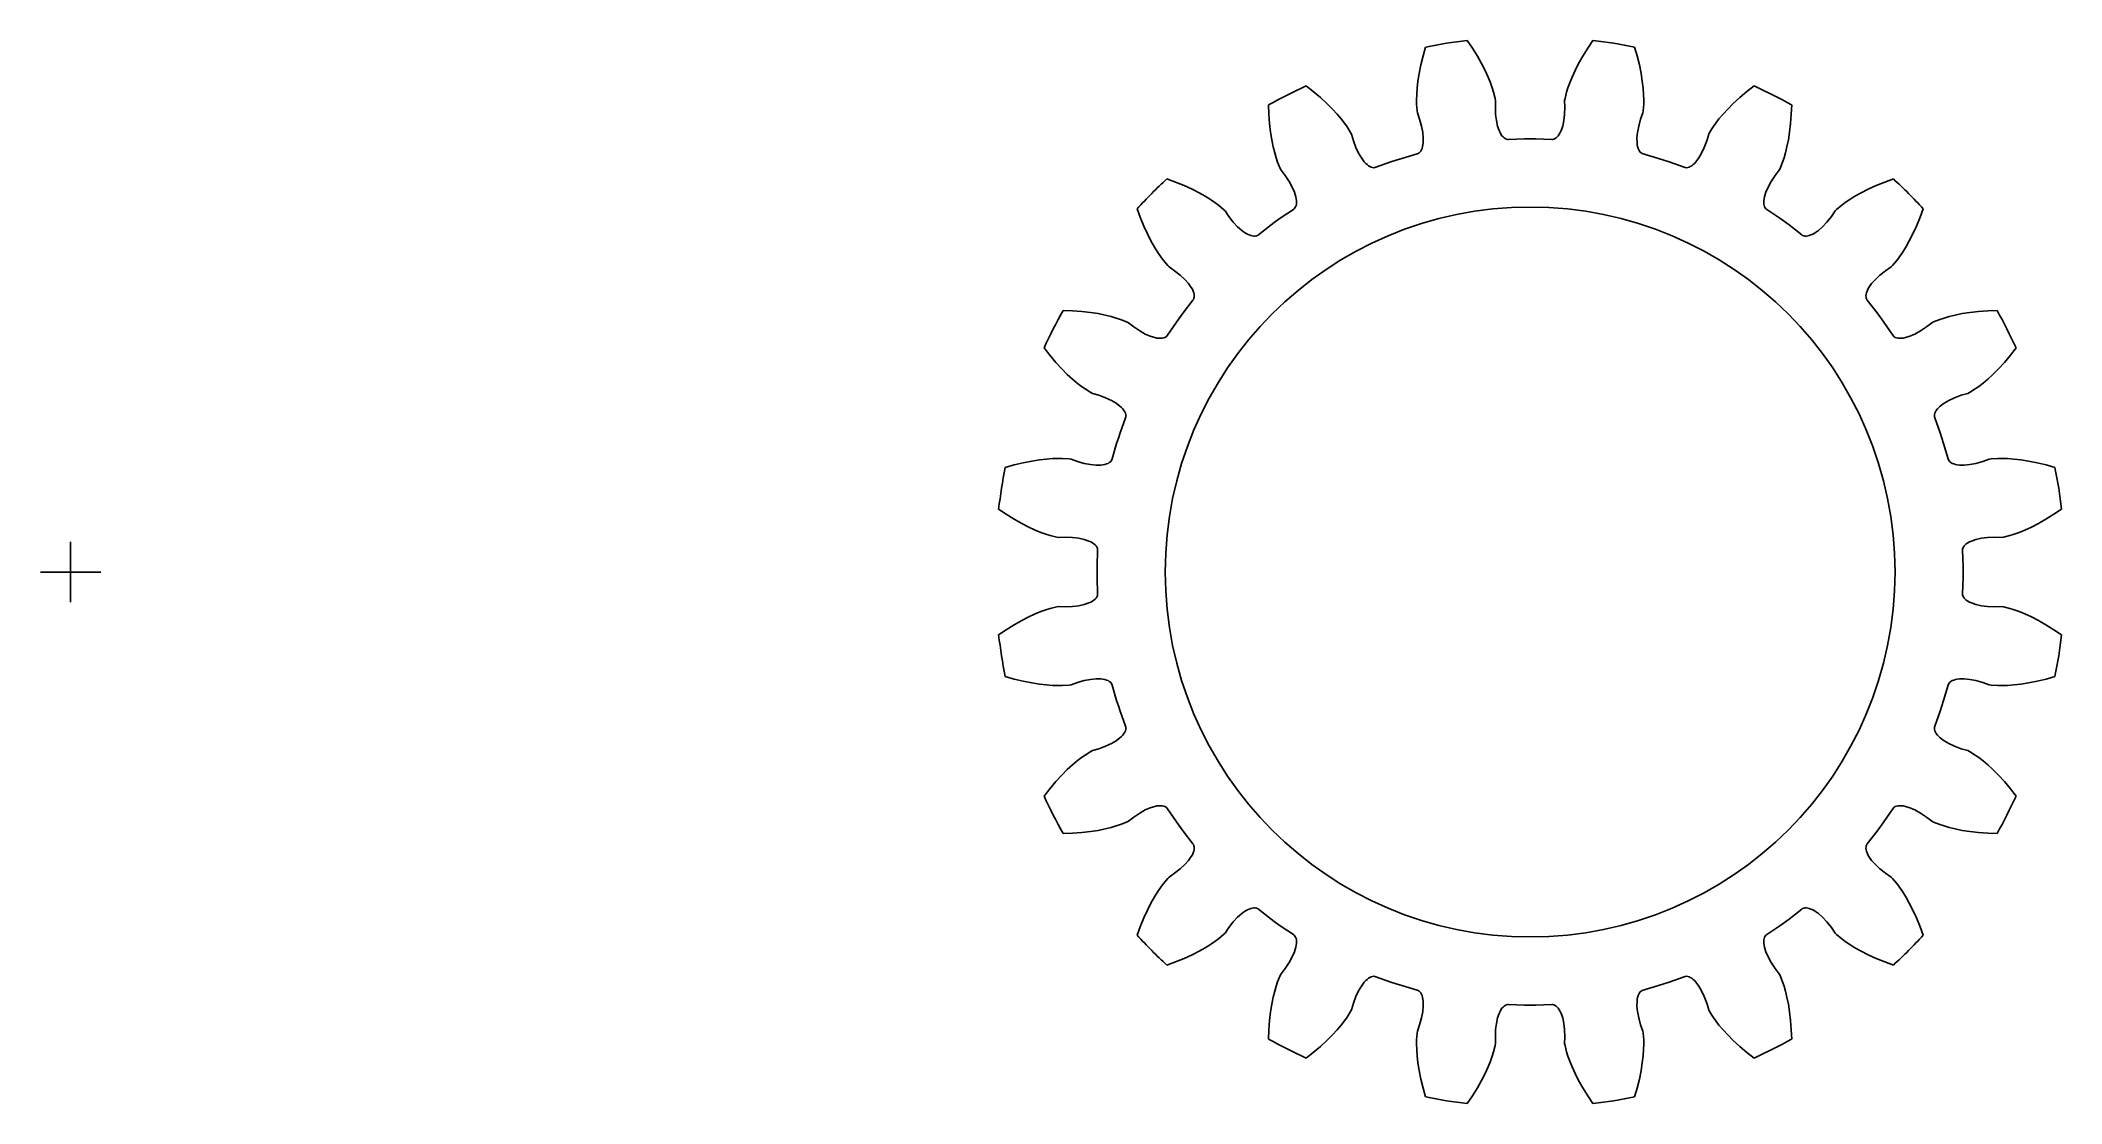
# Model space of a CAD drawing. Extents: x -0.6 to 40.9, y -10.9 to 10.9.
import ezdxf

# ---------------------------------------------------------------- set-up
doc = ezdxf.new("R2010")
doc.units = 0

msp = doc.modelspace()

# ---------------------------------------------------------------- linework, layer by layer
for p, q in [((0, -0.62), (0, 0.62)), ((0, -0.62), (0, 0.62)), ((-0.62, 0), (0.62, 0)), ((-0.62, 0), (0.62, 0))]:
    msp.add_line(p, q)
msp.add_circle((30, 0), 7.5)
msp.add_circle((30, 0), 7.5)
at = {"layer": 'layer0'}
for p, q in [((28.708, 10.924), (28.813, 10.768)), ((31.187, 10.768), (31.292, 10.924)), ((27.72, 10.244), (27.755, 10.419)), ((27.755, 10.419), (27.801, 10.608)), ((27.801, 10.608), (27.853, 10.788)), ((28.813, 10.768), (28.916, 10.603)), ((28.916, 10.603), (29.003, 10.447)), ((29.003, 10.447), (29.076, 10.304)), ((30.924, 10.304), (30.997, 10.447)), ((30.997, 10.447), (31.084, 10.603)), ((31.084, 10.603), (31.187, 10.768)), ((32.147, 10.788), (32.199, 10.608)), ((32.199, 10.608), (32.245, 10.419)), ((32.245, 10.419), (32.28, 10.244)), ((25.395, 9.99), (25.544, 9.875)), ((27.678, 9.941), (27.694, 10.085)), ((27.694, 10.085), (27.72, 10.244)), ((29.076, 10.304), (29.137, 10.172)), ((29.137, 10.172), (29.185, 10.054)), ((29.185, 10.054), (29.222, 9.951)), ((30.778, 9.951), (30.815, 10.054)), ((30.815, 10.054), (30.863, 10.172)), ((30.863, 10.172), (30.924, 10.304)), ((32.28, 10.244), (32.306, 10.085)), ((32.306, 10.085), (32.322, 9.941)), ((34.456, 9.875), (34.605, 9.99)), ((24.631, 9.409), (24.624, 9.597)), ((25.544, 9.875), (25.692, 9.749)), ((25.692, 9.749), (25.824, 9.628)), ((25.824, 9.628), (25.938, 9.514)), ((27.665, 9.704), (27.669, 9.814)), ((27.666, 9.611), (27.665, 9.704)), ((27.676, 9.476), (27.666, 9.611)), ((27.669, 9.814), (27.678, 9.941)), ((29.222, 9.951), (29.25, 9.862)), ((29.25, 9.862), (29.282, 9.73)), ((29.282, 9.73), (29.29, 9.689)), ((29.29, 9.689), (29.286, 9.551)), ((30.71, 9.689), (30.718, 9.73)), ((30.714, 9.551), (30.71, 9.689)), ((30.718, 9.73), (30.75, 9.862)), ((30.75, 9.862), (30.778, 9.951)), ((32.322, 9.941), (32.331, 9.814)), ((32.334, 9.611), (32.324, 9.476)), ((32.331, 9.814), (32.335, 9.704)), ((32.335, 9.704), (32.334, 9.611)), ((34.062, 9.514), (34.176, 9.628)), ((34.176, 9.628), (34.308, 9.749)), ((34.308, 9.749), (34.456, 9.875)), ((35.376, 9.597), (35.369, 9.409)), ((24.645, 9.215), (24.631, 9.409)), ((24.666, 9.038), (24.645, 9.215)), ((25.938, 9.514), (26.035, 9.407)), ((26.035, 9.407), (26.118, 9.31)), ((26.118, 9.31), (26.185, 9.223)), ((26.185, 9.223), (26.239, 9.147)), ((26.239, 9.147), (26.31, 9.032)), ((27.682, 9.435), (27.676, 9.476)), ((27.728, 9.304), (27.682, 9.435)), ((27.768, 9.163), (27.728, 9.304)), ((27.794, 9.035), (27.768, 9.163)), ((29.286, 9.551), (29.291, 9.404)), ((29.291, 9.404), (29.306, 9.275)), ((29.306, 9.275), (29.331, 9.163)), ((29.331, 9.163), (29.363, 9.07)), ((30.637, 9.07), (30.669, 9.163)), ((30.669, 9.163), (30.694, 9.275)), ((30.694, 9.275), (30.709, 9.404)), ((30.709, 9.404), (30.714, 9.551)), ((32.232, 9.163), (32.206, 9.035)), ((32.272, 9.304), (32.232, 9.163)), ((32.318, 9.435), (32.272, 9.304)), ((32.324, 9.476), (32.318, 9.435)), ((33.69, 9.032), (33.761, 9.147)), ((33.761, 9.147), (33.815, 9.223)), ((33.815, 9.223), (33.882, 9.31)), ((33.882, 9.31), (33.965, 9.407)), ((33.965, 9.407), (34.062, 9.514)), ((35.355, 9.215), (35.334, 9.038)), ((35.369, 9.409), (35.355, 9.215)), ((24.691, 8.879), (24.666, 9.038)), ((24.72, 8.737), (24.691, 8.879)), ((24.75, 8.613), (24.72, 8.737)), ((26.31, 9.032), (26.33, 8.995)), ((26.33, 8.995), (26.369, 8.862)), ((26.369, 8.862), (26.42, 8.725)), ((26.42, 8.725), (26.474, 8.606)), ((27.78, 8.706), (27.79, 8.741)), ((27.79, 8.741), (27.798, 8.78)), ((27.805, 8.922), (27.794, 9.035)), ((27.798, 8.78), (27.803, 8.823)), ((27.803, 8.823), (27.805, 8.922)), ((29.363, 9.07), (29.381, 9.031)), ((29.381, 9.031), (29.401, 8.996)), ((29.401, 8.996), (29.421, 8.966)), ((29.421, 8.966), (29.443, 8.941)), ((29.443, 8.941), (29.465, 8.921)), ((29.465, 8.921), (29.488, 8.906)), ((29.488, 8.906), (29.511, 8.895)), ((29.511, 8.895), (29.534, 8.89)), ((29.534, 8.89), (29.557, 8.889)), ((29.557, 8.889), (29.883, 8.899)), ((29.883, 8.899), (30, 8.9)), ((30, 8.9), (30.117, 8.899)), ((30.117, 8.899), (30.443, 8.889)), ((30.443, 8.889), (30.466, 8.89)), ((30.466, 8.89), (30.489, 8.895)), ((30.489, 8.895), (30.512, 8.906)), ((30.512, 8.906), (30.535, 8.921)), ((30.535, 8.921), (30.557, 8.941)), ((30.557, 8.941), (30.579, 8.966)), ((30.579, 8.966), (30.599, 8.996)), ((30.599, 8.996), (30.619, 9.031)), ((30.619, 9.031), (30.637, 9.07)), ((32.206, 9.035), (32.195, 8.922)), ((32.195, 8.922), (32.197, 8.823)), ((32.197, 8.823), (32.202, 8.78)), ((32.202, 8.78), (32.21, 8.741)), ((32.21, 8.741), (32.22, 8.706)), ((33.526, 8.606), (33.58, 8.725)), ((33.58, 8.725), (33.631, 8.862)), ((33.631, 8.862), (33.67, 8.995)), ((33.67, 8.995), (33.69, 9.032)), ((35.28, 8.737), (35.25, 8.613)), ((35.309, 8.879), (35.28, 8.737)), ((35.334, 9.038), (35.309, 8.879)), ((24.781, 8.508), (24.75, 8.613)), ((24.81, 8.42), (24.781, 8.508)), ((24.861, 8.294), (24.81, 8.42)), ((26.474, 8.606), (26.532, 8.508)), ((26.532, 8.508), (26.591, 8.43)), ((26.591, 8.43), (26.621, 8.398)), ((26.621, 8.398), (26.65, 8.371)), ((26.65, 8.371), (26.679, 8.349)), ((26.679, 8.349), (26.707, 8.332)), ((26.707, 8.332), (26.734, 8.319)), ((26.734, 8.319), (26.761, 8.312)), ((26.761, 8.312), (26.786, 8.309)), ((26.786, 8.309), (26.81, 8.311)), ((26.81, 8.311), (26.832, 8.317)), ((26.832, 8.317), (27.139, 8.427)), ((27.139, 8.427), (27.25, 8.464)), ((27.25, 8.464), (27.361, 8.5)), ((27.361, 8.5), (27.675, 8.591)), ((27.675, 8.591), (27.696, 8.599)), ((27.696, 8.599), (27.717, 8.611)), ((27.717, 8.611), (27.735, 8.628)), ((27.735, 8.628), (27.752, 8.65)), ((27.752, 8.65), (27.767, 8.676)), ((27.767, 8.676), (27.78, 8.706)), ((32.22, 8.706), (32.233, 8.676)), ((32.233, 8.676), (32.248, 8.65)), ((32.248, 8.65), (32.265, 8.628)), ((32.265, 8.628), (32.283, 8.611)), ((32.283, 8.611), (32.304, 8.599)), ((32.304, 8.599), (32.325, 8.591)), ((32.325, 8.591), (32.639, 8.5)), ((32.639, 8.5), (32.75, 8.464)), ((32.75, 8.464), (32.861, 8.427)), ((32.861, 8.427), (33.168, 8.317)), ((33.168, 8.317), (33.19, 8.311)), ((33.19, 8.311), (33.214, 8.309)), ((33.214, 8.309), (33.239, 8.312)), ((33.239, 8.312), (33.266, 8.319)), ((33.266, 8.319), (33.293, 8.332)), ((33.293, 8.332), (33.321, 8.349)), ((33.321, 8.349), (33.35, 8.371)), ((33.35, 8.371), (33.379, 8.398)), ((33.379, 8.398), (33.409, 8.43)), ((33.409, 8.43), (33.468, 8.508)), ((33.468, 8.508), (33.526, 8.606)), ((35.19, 8.42), (35.139, 8.294)), ((35.219, 8.508), (35.19, 8.42)), ((35.25, 8.613), (35.219, 8.508)), ((22.534, 8.078), (22.71, 8.014)), ((22.71, 8.014), (22.89, 7.941)), ((22.89, 7.941), (23.053, 7.866)), ((24.88, 8.256), (24.861, 8.294)), ((24.964, 8.147), (24.88, 8.256)), ((25.046, 8.025), (24.964, 8.147)), ((25.11, 7.911), (25.046, 8.025)), ((25.155, 7.807), (25.11, 7.911)), ((34.89, 7.911), (34.845, 7.807)), ((34.954, 8.025), (34.89, 7.911)), ((35.036, 8.147), (34.954, 8.025)), ((35.12, 8.256), (35.036, 8.147)), ((35.139, 8.294), (35.12, 8.256)), ((36.947, 7.866), (37.11, 7.941)), ((37.11, 7.941), (37.29, 8.014)), ((37.29, 8.014), (37.466, 8.078)), ((23.053, 7.866), (23.197, 7.793)), ((23.197, 7.793), (23.323, 7.722)), ((23.323, 7.722), (23.431, 7.655)), ((23.431, 7.655), (23.522, 7.593)), ((23.522, 7.593), (23.596, 7.537)), ((23.596, 7.537), (23.7, 7.45)), ((25.152, 7.466), (25.167, 7.484)), ((25.184, 7.713), (25.155, 7.807)), ((25.167, 7.484), (25.18, 7.506)), ((25.18, 7.506), (25.189, 7.532)), ((25.192, 7.67), (25.184, 7.713)), ((25.189, 7.532), (25.195, 7.561)), ((25.197, 7.631), (25.192, 7.67)), ((25.195, 7.561), (25.198, 7.594)), ((25.198, 7.594), (25.197, 7.631)), ((34.803, 7.631), (34.802, 7.594)), ((34.802, 7.594), (34.805, 7.561)), ((34.808, 7.67), (34.803, 7.631)), ((34.805, 7.561), (34.811, 7.532)), ((34.816, 7.713), (34.808, 7.67)), ((34.811, 7.532), (34.82, 7.506)), ((34.845, 7.807), (34.816, 7.713)), ((34.82, 7.506), (34.833, 7.484)), ((34.833, 7.484), (34.848, 7.466)), ((36.3, 7.45), (36.404, 7.537)), ((36.404, 7.537), (36.478, 7.593)), ((36.478, 7.593), (36.569, 7.655)), ((36.569, 7.655), (36.677, 7.722)), ((36.677, 7.722), (36.803, 7.793)), ((36.803, 7.793), (36.947, 7.866)), ((21.986, 7.29), (21.922, 7.466)), ((22.059, 7.11), (21.986, 7.29)), ((22.134, 6.947), (22.059, 7.11)), ((23.7, 7.45), (23.73, 7.421)), ((23.73, 7.421), (23.808, 7.307)), ((23.808, 7.307), (23.899, 7.191)), ((23.899, 7.191), (23.987, 7.096)), ((23.987, 7.096), (24.073, 7.02)), ((24.417, 6.931), (24.674, 7.131)), ((24.674, 7.131), (24.769, 7.2)), ((24.769, 7.2), (24.864, 7.269)), ((24.864, 7.269), (25.134, 7.452)), ((25.134, 7.452), (25.152, 7.466)), ((34.848, 7.466), (34.866, 7.452)), ((34.866, 7.452), (35.136, 7.269)), ((35.136, 7.269), (35.231, 7.2)), ((35.231, 7.2), (35.326, 7.131)), ((35.326, 7.131), (35.583, 6.931)), ((35.927, 7.02), (36.013, 7.096)), ((36.013, 7.096), (36.101, 7.191)), ((36.101, 7.191), (36.192, 7.307)), ((36.192, 7.307), (36.27, 7.421)), ((36.27, 7.421), (36.3, 7.45)), ((37.941, 7.11), (37.866, 6.947)), ((38.014, 7.29), (37.941, 7.11)), ((38.078, 7.466), (38.014, 7.29)), ((22.207, 6.803), (22.134, 6.947)), ((22.278, 6.677), (22.207, 6.803)), ((22.345, 6.569), (22.278, 6.677)), ((24.073, 7.02), (24.153, 6.964)), ((24.153, 6.964), (24.191, 6.942)), ((24.191, 6.942), (24.227, 6.926)), ((24.227, 6.926), (24.261, 6.914)), ((24.261, 6.914), (24.293, 6.906)), ((24.293, 6.906), (24.323, 6.903)), ((24.323, 6.903), (24.351, 6.904)), ((24.351, 6.904), (24.376, 6.909)), ((24.376, 6.909), (24.398, 6.918)), ((24.398, 6.918), (24.417, 6.931)), ((35.583, 6.931), (35.602, 6.918)), ((35.602, 6.918), (35.624, 6.909)), ((35.624, 6.909), (35.649, 6.904)), ((35.649, 6.904), (35.677, 6.903)), ((35.677, 6.903), (35.707, 6.906)), ((35.707, 6.906), (35.739, 6.914)), ((35.739, 6.914), (35.773, 6.926)), ((35.773, 6.926), (35.809, 6.942)), ((35.809, 6.942), (35.847, 6.964)), ((35.847, 6.964), (35.927, 7.02)), ((37.722, 6.677), (37.655, 6.569)), ((37.793, 6.803), (37.722, 6.677)), ((37.866, 6.947), (37.793, 6.803)), ((22.407, 6.478), (22.345, 6.569)), ((22.463, 6.404), (22.407, 6.478)), ((22.55, 6.3), (22.463, 6.404)), ((22.579, 6.27), (22.55, 6.3)), ((22.693, 6.192), (22.579, 6.27)), ((37.421, 6.27), (37.307, 6.192)), ((37.45, 6.3), (37.421, 6.27)), ((37.537, 6.404), (37.45, 6.3)), ((37.593, 6.478), (37.537, 6.404)), ((37.655, 6.569), (37.593, 6.478)), ((22.809, 6.101), (22.693, 6.192)), ((22.904, 6.013), (22.809, 6.101)), ((22.98, 5.927), (22.904, 6.013)), ((23.036, 5.847), (22.98, 5.927)), ((23.058, 5.809), (23.036, 5.847)), ((36.964, 5.847), (36.942, 5.809)), ((37.02, 5.927), (36.964, 5.847)), ((37.096, 6.013), (37.02, 5.927)), ((37.191, 6.101), (37.096, 6.013)), ((37.307, 6.192), (37.191, 6.101)), ((22.869, 5.326), (23.069, 5.583)), ((23.074, 5.773), (23.058, 5.809)), ((23.069, 5.583), (23.082, 5.602)), ((23.086, 5.739), (23.074, 5.773)), ((23.082, 5.602), (23.091, 5.624)), ((23.094, 5.707), (23.086, 5.739)), ((23.091, 5.624), (23.096, 5.649)), ((23.097, 5.677), (23.094, 5.707)), ((23.096, 5.649), (23.097, 5.677)), ((36.906, 5.707), (36.903, 5.677)), ((36.903, 5.677), (36.904, 5.649)), ((36.904, 5.649), (36.909, 5.624)), ((36.914, 5.739), (36.906, 5.707)), ((36.909, 5.624), (36.918, 5.602)), ((36.926, 5.773), (36.914, 5.739)), ((36.918, 5.602), (36.931, 5.583)), ((36.942, 5.809), (36.926, 5.773)), ((36.931, 5.583), (37.131, 5.326)), ((20.403, 5.376), (20.591, 5.369)), ((20.591, 5.369), (20.785, 5.355)), ((20.785, 5.355), (20.962, 5.334)), ((20.962, 5.334), (21.121, 5.309)), ((21.121, 5.309), (21.263, 5.28)), ((21.263, 5.28), (21.387, 5.25)), ((21.387, 5.25), (21.492, 5.219)), ((21.492, 5.219), (21.58, 5.19)), ((21.58, 5.19), (21.706, 5.139)), ((21.706, 5.139), (21.744, 5.12)), ((21.744, 5.12), (21.853, 5.036)), ((21.853, 5.036), (21.975, 4.954)), ((22.548, 4.866), (22.731, 5.136)), ((22.731, 5.136), (22.8, 5.231)), ((22.8, 5.231), (22.869, 5.326)), ((37.131, 5.326), (37.2, 5.231)), ((37.2, 5.231), (37.269, 5.136)), ((37.269, 5.136), (37.452, 4.866)), ((38.025, 4.954), (38.147, 5.036)), ((38.147, 5.036), (38.256, 5.12)), ((38.256, 5.12), (38.294, 5.139)), ((38.294, 5.139), (38.42, 5.19)), ((38.42, 5.19), (38.508, 5.219)), ((38.508, 5.219), (38.613, 5.25)), ((38.613, 5.25), (38.737, 5.28)), ((38.737, 5.28), (38.879, 5.309)), ((38.879, 5.309), (39.038, 5.334)), ((39.038, 5.334), (39.215, 5.355)), ((39.215, 5.355), (39.409, 5.369)), ((39.409, 5.369), (39.597, 5.376)), ((20.125, 4.456), (20.01, 4.605)), ((21.975, 4.954), (22.089, 4.89)), ((22.089, 4.89), (22.193, 4.845)), ((22.193, 4.845), (22.287, 4.816)), ((22.287, 4.816), (22.33, 4.808)), ((22.33, 4.808), (22.369, 4.803)), ((22.369, 4.803), (22.406, 4.802)), ((22.406, 4.802), (22.439, 4.805)), ((22.439, 4.805), (22.468, 4.811)), ((22.468, 4.811), (22.494, 4.82)), ((22.494, 4.82), (22.516, 4.833)), ((22.516, 4.833), (22.534, 4.848)), ((22.534, 4.848), (22.548, 4.866)), ((37.452, 4.866), (37.466, 4.848)), ((37.466, 4.848), (37.484, 4.833)), ((37.484, 4.833), (37.506, 4.82)), ((37.506, 4.82), (37.532, 4.811)), ((37.532, 4.811), (37.561, 4.805)), ((37.561, 4.805), (37.594, 4.802)), ((37.594, 4.802), (37.631, 4.803)), ((37.631, 4.803), (37.67, 4.808)), ((37.67, 4.808), (37.713, 4.816)), ((37.713, 4.816), (37.807, 4.845)), ((37.807, 4.845), (37.911, 4.89)), ((37.911, 4.89), (38.025, 4.954)), ((39.99, 4.605), (39.875, 4.456)), ((20.251, 4.308), (20.125, 4.456)), ((20.372, 4.176), (20.251, 4.308)), ((20.486, 4.062), (20.372, 4.176)), ((39.628, 4.176), (39.514, 4.062)), ((39.749, 4.308), (39.628, 4.176)), ((39.875, 4.456), (39.749, 4.308)), ((20.593, 3.965), (20.486, 4.062)), ((20.69, 3.882), (20.593, 3.965)), ((20.777, 3.815), (20.69, 3.882)), ((20.853, 3.761), (20.777, 3.815)), ((20.968, 3.69), (20.853, 3.761)), ((39.147, 3.761), (39.032, 3.69)), ((39.223, 3.815), (39.147, 3.761)), ((39.31, 3.882), (39.223, 3.815)), ((39.407, 3.965), (39.31, 3.882)), ((39.514, 4.062), (39.407, 3.965)), ((21.005, 3.67), (20.968, 3.69)), ((21.138, 3.631), (21.005, 3.67)), ((21.275, 3.58), (21.138, 3.631)), ((21.394, 3.526), (21.275, 3.58)), ((21.492, 3.468), (21.394, 3.526)), ((21.57, 3.409), (21.492, 3.468)), ((21.602, 3.379), (21.57, 3.409)), ((21.629, 3.35), (21.602, 3.379)), ((21.651, 3.321), (21.629, 3.35)), ((38.371, 3.35), (38.349, 3.321)), ((38.398, 3.379), (38.371, 3.35)), ((38.43, 3.409), (38.398, 3.379)), ((38.508, 3.468), (38.43, 3.409)), ((38.606, 3.526), (38.508, 3.468)), ((38.725, 3.58), (38.606, 3.526)), ((38.862, 3.631), (38.725, 3.58)), ((38.995, 3.67), (38.862, 3.631)), ((39.032, 3.69), (38.995, 3.67)), ((21.573, 2.861), (21.683, 3.168)), ((21.668, 3.293), (21.651, 3.321)), ((21.681, 3.266), (21.668, 3.293)), ((21.688, 3.239), (21.681, 3.266)), ((21.683, 3.168), (21.689, 3.19)), ((21.691, 3.214), (21.688, 3.239)), ((21.689, 3.19), (21.691, 3.214)), ((38.312, 3.239), (38.309, 3.214)), ((38.309, 3.214), (38.311, 3.19)), ((38.311, 3.19), (38.317, 3.168)), ((38.319, 3.266), (38.312, 3.239)), ((38.317, 3.168), (38.427, 2.861)), ((38.332, 3.293), (38.319, 3.266)), ((38.349, 3.321), (38.332, 3.293)), ((21.409, 2.325), (21.5, 2.639)), ((21.5, 2.639), (21.536, 2.75)), ((21.536, 2.75), (21.573, 2.861)), ((38.427, 2.861), (38.464, 2.75)), ((38.464, 2.75), (38.5, 2.639)), ((38.5, 2.639), (38.591, 2.325)), ((19.212, 2.147), (19.392, 2.199)), ((19.392, 2.199), (19.581, 2.245)), ((19.581, 2.245), (19.756, 2.28)), ((19.756, 2.28), (19.915, 2.306)), ((19.915, 2.306), (20.059, 2.322)), ((20.059, 2.322), (20.186, 2.331)), ((20.186, 2.331), (20.296, 2.335)), ((20.296, 2.335), (20.389, 2.334)), ((20.389, 2.334), (20.524, 2.324)), ((20.524, 2.324), (20.565, 2.318)), ((20.565, 2.318), (20.696, 2.272)), ((20.696, 2.272), (20.837, 2.232)), ((20.837, 2.232), (20.965, 2.206)), ((20.965, 2.206), (21.078, 2.195)), ((21.078, 2.195), (21.177, 2.197)), ((21.177, 2.197), (21.22, 2.202)), ((21.22, 2.202), (21.259, 2.21)), ((21.259, 2.21), (21.294, 2.22)), ((21.294, 2.22), (21.324, 2.233)), ((21.324, 2.233), (21.35, 2.248)), ((21.35, 2.248), (21.372, 2.265)), ((21.372, 2.265), (21.389, 2.283)), ((21.389, 2.283), (21.401, 2.304)), ((21.401, 2.304), (21.409, 2.325)), ((38.591, 2.325), (38.599, 2.304)), ((38.599, 2.304), (38.611, 2.283)), ((38.611, 2.283), (38.628, 2.265)), ((38.628, 2.265), (38.65, 2.248)), ((38.65, 2.248), (38.676, 2.233)), ((38.676, 2.233), (38.706, 2.22)), ((38.706, 2.22), (38.741, 2.21)), ((38.741, 2.21), (38.78, 2.202)), ((38.78, 2.202), (38.823, 2.197)), ((38.823, 2.197), (38.922, 2.195)), ((38.922, 2.195), (39.035, 2.206)), ((39.035, 2.206), (39.163, 2.232)), ((39.163, 2.232), (39.304, 2.272)), ((39.304, 2.272), (39.435, 2.318)), ((39.435, 2.318), (39.476, 2.324)), ((39.476, 2.324), (39.611, 2.334)), ((39.611, 2.334), (39.704, 2.335)), ((39.704, 2.335), (39.814, 2.331)), ((39.814, 2.331), (39.941, 2.322)), ((39.941, 2.322), (40.085, 2.306)), ((40.085, 2.306), (40.244, 2.28)), ((40.244, 2.28), (40.419, 2.245)), ((40.419, 2.245), (40.608, 2.199)), ((40.608, 2.199), (40.788, 2.147)), ((19.232, 1.187), (19.076, 1.292)), ((40.924, 1.292), (40.768, 1.187)), ((19.397, 1.084), (19.232, 1.187)), ((19.553, 0.997), (19.397, 1.084)), ((19.696, 0.924), (19.553, 0.997)), ((19.828, 0.863), (19.696, 0.924)), ((19.946, 0.815), (19.828, 0.863)), ((40.172, 0.863), (40.054, 0.815)), ((40.304, 0.924), (40.172, 0.863)), ((40.447, 0.997), (40.304, 0.924)), ((40.603, 1.084), (40.447, 0.997)), ((40.768, 1.187), (40.603, 1.084)), ((20.049, 0.778), (19.946, 0.815)), ((20.138, 0.75), (20.049, 0.778)), ((20.27, 0.718), (20.138, 0.75)), ((20.311, 0.71), (20.27, 0.718)), ((20.449, 0.714), (20.311, 0.71)), ((20.596, 0.709), (20.449, 0.714)), ((20.725, 0.694), (20.596, 0.709)), ((20.837, 0.669), (20.725, 0.694)), ((20.93, 0.637), (20.837, 0.669)), ((20.969, 0.619), (20.93, 0.637)), ((21.004, 0.599), (20.969, 0.619)), ((21.034, 0.579), (21.004, 0.599)), ((21.059, 0.557), (21.034, 0.579)), ((21.079, 0.535), (21.059, 0.557)), ((21.094, 0.512), (21.079, 0.535)), ((21.105, 0.489), (21.094, 0.512)), ((21.101, 0.117), (21.111, 0.443)), ((21.11, 0.466), (21.105, 0.489)), ((21.111, 0.443), (21.11, 0.466)), ((38.89, 0.466), (38.889, 0.443)), ((38.889, 0.443), (38.899, 0.117)), ((38.895, 0.489), (38.89, 0.466)), ((38.906, 0.512), (38.895, 0.489)), ((38.921, 0.535), (38.906, 0.512)), ((38.941, 0.557), (38.921, 0.535)), ((38.966, 0.579), (38.941, 0.557)), ((38.996, 0.599), (38.966, 0.579)), ((39.031, 0.619), (38.996, 0.599)), ((39.07, 0.637), (39.031, 0.619)), ((39.163, 0.669), (39.07, 0.637)), ((39.275, 0.694), (39.163, 0.669)), ((39.404, 0.709), (39.275, 0.694)), ((39.551, 0.714), (39.404, 0.709)), ((39.689, 0.71), (39.551, 0.714)), ((39.73, 0.718), (39.689, 0.71)), ((39.862, 0.75), (39.73, 0.718)), ((39.951, 0.778), (39.862, 0.75)), ((40.054, 0.815), (39.951, 0.778)), ((21.1, 0), (21.101, 0.117)), ((21.101, -0.117), (21.1, 0)), ((38.899, 0.117), (38.9, 0)), ((38.9, 0), (38.899, -0.117)), ((21.111, -0.443), (21.101, -0.117)), ((38.899, -0.117), (38.889, -0.443)), ((19.828, -0.863), (19.946, -0.815)), ((19.946, -0.815), (20.049, -0.778)), ((20.049, -0.778), (20.138, -0.75)), ((20.138, -0.75), (20.27, -0.718)), ((20.27, -0.718), (20.311, -0.71)), ((20.311, -0.71), (20.449, -0.714)), ((20.449, -0.714), (20.596, -0.709)), ((20.596, -0.709), (20.725, -0.694)), ((20.725, -0.694), (20.837, -0.669)), ((20.837, -0.669), (20.93, -0.637)), ((20.93, -0.637), (20.969, -0.619)), ((20.969, -0.619), (21.004, -0.599)), ((21.004, -0.599), (21.034, -0.579)), ((21.034, -0.579), (21.059, -0.557)), ((21.059, -0.557), (21.079, -0.535)), ((21.079, -0.535), (21.094, -0.512)), ((21.094, -0.512), (21.105, -0.489)), ((21.105, -0.489), (21.11, -0.466)), ((21.11, -0.466), (21.111, -0.443)), ((38.889, -0.443), (38.89, -0.466)), ((38.89, -0.466), (38.895, -0.489)), ((38.895, -0.489), (38.906, -0.512)), ((38.906, -0.512), (38.921, -0.535)), ((38.921, -0.535), (38.941, -0.557)), ((38.941, -0.557), (38.966, -0.579)), ((38.966, -0.579), (38.996, -0.599)), ((38.996, -0.599), (39.031, -0.619)), ((39.031, -0.619), (39.07, -0.637)), ((39.07, -0.637), (39.163, -0.669)), ((39.163, -0.669), (39.275, -0.694)), ((39.275, -0.694), (39.404, -0.709)), ((39.404, -0.709), (39.551, -0.714)), ((39.551, -0.714), (39.689, -0.71)), ((39.689, -0.71), (39.73, -0.718)), ((39.73, -0.718), (39.862, -0.75)), ((39.862, -0.75), (39.951, -0.778)), ((39.951, -0.778), (40.054, -0.815)), ((40.054, -0.815), (40.172, -0.863)), ((19.076, -1.292), (19.232, -1.187)), ((19.232, -1.187), (19.397, -1.084)), ((19.397, -1.084), (19.553, -0.997)), ((19.553, -0.997), (19.696, -0.924)), ((19.696, -0.924), (19.828, -0.863)), ((40.172, -0.863), (40.304, -0.924)), ((40.304, -0.924), (40.447, -0.997)), ((40.447, -0.997), (40.603, -1.084)), ((40.603, -1.084), (40.768, -1.187)), ((40.768, -1.187), (40.924, -1.292)), ((19.392, -2.199), (19.212, -2.147)), ((19.581, -2.245), (19.392, -2.199)), ((19.756, -2.28), (19.581, -2.245)), ((19.915, -2.306), (19.756, -2.28)), ((20.059, -2.322), (19.915, -2.306)), ((20.186, -2.331), (20.059, -2.322)), ((20.296, -2.335), (20.186, -2.331)), ((20.389, -2.334), (20.296, -2.335)), ((20.524, -2.324), (20.389, -2.334)), ((20.565, -2.318), (20.524, -2.324)), ((20.696, -2.272), (20.565, -2.318)), ((20.837, -2.232), (20.696, -2.272)), ((20.965, -2.206), (20.837, -2.232)), ((21.078, -2.195), (20.965, -2.206)), ((21.177, -2.197), (21.078, -2.195)), ((21.22, -2.202), (21.177, -2.197)), ((21.259, -2.21), (21.22, -2.202)), ((21.294, -2.22), (21.259, -2.21)), ((21.324, -2.233), (21.294, -2.22)), ((21.35, -2.248), (21.324, -2.233)), ((21.372, -2.265), (21.35, -2.248)), ((21.389, -2.283), (21.372, -2.265)), ((21.401, -2.304), (21.389, -2.283)), ((21.409, -2.325), (21.401, -2.304)), ((21.5, -2.639), (21.409, -2.325)), ((38.591, -2.325), (38.5, -2.639)), ((38.599, -2.304), (38.591, -2.325)), ((38.611, -2.283), (38.599, -2.304)), ((38.628, -2.265), (38.611, -2.283)), ((38.65, -2.248), (38.628, -2.265)), ((38.676, -2.233), (38.65, -2.248)), ((38.706, -2.22), (38.676, -2.233)), ((38.741, -2.21), (38.706, -2.22)), ((38.78, -2.202), (38.741, -2.21)), ((38.823, -2.197), (38.78, -2.202)), ((38.922, -2.195), (38.823, -2.197)), ((39.035, -2.206), (38.922, -2.195)), ((39.163, -2.232), (39.035, -2.206)), ((39.304, -2.272), (39.163, -2.232)), ((39.435, -2.318), (39.304, -2.272)), ((39.476, -2.324), (39.435, -2.318)), ((39.611, -2.334), (39.476, -2.324)), ((39.704, -2.335), (39.611, -2.334)), ((39.814, -2.331), (39.704, -2.335)), ((39.941, -2.322), (39.814, -2.331)), ((40.085, -2.306), (39.941, -2.322)), ((40.244, -2.28), (40.085, -2.306)), ((40.419, -2.245), (40.244, -2.28)), ((40.608, -2.199), (40.419, -2.245)), ((40.788, -2.147), (40.608, -2.199)), ((21.536, -2.75), (21.5, -2.639)), ((21.573, -2.861), (21.536, -2.75)), ((21.683, -3.168), (21.573, -2.861)), ((38.427, -2.861), (38.317, -3.168)), ((38.464, -2.75), (38.427, -2.861)), ((38.5, -2.639), (38.464, -2.75)), ((21.629, -3.35), (21.651, -3.321)), ((21.651, -3.321), (21.668, -3.293)), ((21.668, -3.293), (21.681, -3.266)), ((21.681, -3.266), (21.688, -3.239)), ((21.689, -3.19), (21.683, -3.168)), ((21.688, -3.239), (21.691, -3.214)), ((21.691, -3.214), (21.689, -3.19)), ((38.311, -3.19), (38.309, -3.214)), ((38.309, -3.214), (38.312, -3.239)), ((38.317, -3.168), (38.311, -3.19)), ((38.312, -3.239), (38.319, -3.266)), ((38.319, -3.266), (38.332, -3.293)), ((38.332, -3.293), (38.349, -3.321)), ((38.349, -3.321), (38.371, -3.35)), ((20.853, -3.761), (20.968, -3.69)), ((20.968, -3.69), (21.005, -3.67)), ((21.005, -3.67), (21.138, -3.631)), ((21.138, -3.631), (21.275, -3.58)), ((21.275, -3.58), (21.394, -3.526)), ((21.394, -3.526), (21.492, -3.468)), ((21.492, -3.468), (21.57, -3.409)), ((21.57, -3.409), (21.602, -3.379)), ((21.602, -3.379), (21.629, -3.35)), ((38.371, -3.35), (38.398, -3.379)), ((38.398, -3.379), (38.43, -3.409)), ((38.43, -3.409), (38.508, -3.468)), ((38.508, -3.468), (38.606, -3.526)), ((38.606, -3.526), (38.725, -3.58)), ((38.725, -3.58), (38.862, -3.631)), ((38.862, -3.631), (38.995, -3.67)), ((38.995, -3.67), (39.032, -3.69)), ((39.032, -3.69), (39.147, -3.761)), ((20.372, -4.176), (20.486, -4.062)), ((20.486, -4.062), (20.593, -3.965)), ((20.593, -3.965), (20.69, -3.882)), ((20.69, -3.882), (20.777, -3.815)), ((20.777, -3.815), (20.853, -3.761)), ((39.147, -3.761), (39.223, -3.815)), ((39.223, -3.815), (39.31, -3.882)), ((39.31, -3.882), (39.407, -3.965)), ((39.407, -3.965), (39.514, -4.062)), ((39.514, -4.062), (39.628, -4.176)), ((20.01, -4.605), (20.125, -4.456)), ((20.125, -4.456), (20.251, -4.308)), ((20.251, -4.308), (20.372, -4.176)), ((39.628, -4.176), (39.749, -4.308)), ((39.749, -4.308), (39.875, -4.456)), ((39.875, -4.456), (39.99, -4.605)), ((21.975, -4.954), (21.853, -5.036)), ((22.089, -4.89), (21.975, -4.954)), ((22.193, -4.845), (22.089, -4.89)), ((22.287, -4.816), (22.193, -4.845)), ((22.33, -4.808), (22.287, -4.816)), ((22.369, -4.803), (22.33, -4.808)), ((22.406, -4.802), (22.369, -4.803)), ((22.439, -4.805), (22.406, -4.802)), ((22.468, -4.811), (22.439, -4.805)), ((22.494, -4.82), (22.468, -4.811)), ((22.516, -4.833), (22.494, -4.82)), ((22.534, -4.848), (22.516, -4.833)), ((22.548, -4.866), (22.534, -4.848)), ((22.731, -5.136), (22.548, -4.866)), ((37.452, -4.866), (37.269, -5.136)), ((37.466, -4.848), (37.452, -4.866)), ((37.484, -4.833), (37.466, -4.848)), ((37.506, -4.82), (37.484, -4.833)), ((37.532, -4.811), (37.506, -4.82)), ((37.561, -4.805), (37.532, -4.811)), ((37.594, -4.802), (37.561, -4.805)), ((37.631, -4.803), (37.594, -4.802)), ((37.67, -4.808), (37.631, -4.803)), ((37.713, -4.816), (37.67, -4.808)), ((37.807, -4.845), (37.713, -4.816)), ((37.911, -4.89), (37.807, -4.845)), ((38.025, -4.954), (37.911, -4.89)), ((38.147, -5.036), (38.025, -4.954)), ((20.591, -5.369), (20.403, -5.376)), ((20.785, -5.355), (20.591, -5.369)), ((20.962, -5.334), (20.785, -5.355)), ((21.121, -5.309), (20.962, -5.334)), ((21.263, -5.28), (21.121, -5.309)), ((21.387, -5.25), (21.263, -5.28)), ((21.492, -5.219), (21.387, -5.25)), ((21.58, -5.19), (21.492, -5.219)), ((21.706, -5.139), (21.58, -5.19)), ((21.744, -5.12), (21.706, -5.139)), ((21.853, -5.036), (21.744, -5.12)), ((22.8, -5.231), (22.731, -5.136)), ((22.869, -5.326), (22.8, -5.231)), ((23.069, -5.583), (22.869, -5.326)), ((37.131, -5.326), (36.931, -5.583)), ((37.2, -5.231), (37.131, -5.326)), ((37.269, -5.136), (37.2, -5.231)), ((38.256, -5.12), (38.147, -5.036)), ((38.294, -5.139), (38.256, -5.12)), ((38.42, -5.19), (38.294, -5.139)), ((38.508, -5.219), (38.42, -5.19)), ((38.613, -5.25), (38.508, -5.219)), ((38.737, -5.28), (38.613, -5.25)), ((38.879, -5.309), (38.737, -5.28)), ((39.038, -5.334), (38.879, -5.309)), ((39.215, -5.355), (39.038, -5.334)), ((39.409, -5.369), (39.215, -5.355)), ((39.597, -5.376), (39.409, -5.369)), ((23.036, -5.847), (23.058, -5.809)), ((23.058, -5.809), (23.074, -5.773)), ((23.082, -5.602), (23.069, -5.583)), ((23.074, -5.773), (23.086, -5.739)), ((23.091, -5.624), (23.082, -5.602)), ((23.086, -5.739), (23.094, -5.707)), ((23.096, -5.649), (23.091, -5.624)), ((23.094, -5.707), (23.097, -5.677)), ((23.097, -5.677), (23.096, -5.649)), ((36.904, -5.649), (36.903, -5.677)), ((36.903, -5.677), (36.906, -5.707)), ((36.909, -5.624), (36.904, -5.649)), ((36.906, -5.707), (36.914, -5.739)), ((36.918, -5.602), (36.909, -5.624)), ((36.914, -5.739), (36.926, -5.773)), ((36.931, -5.583), (36.918, -5.602)), ((36.926, -5.773), (36.942, -5.809)), ((36.942, -5.809), (36.964, -5.847)), ((22.579, -6.27), (22.693, -6.192)), ((22.693, -6.192), (22.809, -6.101)), ((22.809, -6.101), (22.904, -6.013)), ((22.904, -6.013), (22.98, -5.927)), ((22.98, -5.927), (23.036, -5.847)), ((36.964, -5.847), (37.02, -5.927)), ((37.02, -5.927), (37.096, -6.013)), ((37.096, -6.013), (37.191, -6.101)), ((37.191, -6.101), (37.307, -6.192)), ((37.307, -6.192), (37.421, -6.27)), ((22.278, -6.677), (22.345, -6.569)), ((22.345, -6.569), (22.407, -6.478)), ((22.407, -6.478), (22.463, -6.404)), ((22.463, -6.404), (22.55, -6.3)), ((22.55, -6.3), (22.579, -6.27)), ((37.421, -6.27), (37.45, -6.3)), ((37.45, -6.3), (37.537, -6.404)), ((37.537, -6.404), (37.593, -6.478)), ((37.593, -6.478), (37.655, -6.569)), ((37.655, -6.569), (37.722, -6.677)), ((22.059, -7.11), (22.134, -6.947)), ((22.134, -6.947), (22.207, -6.803)), ((22.207, -6.803), (22.278, -6.677)), ((24.073, -7.02), (23.987, -7.096)), ((24.153, -6.964), (24.073, -7.02)), ((24.191, -6.942), (24.153, -6.964)), ((24.227, -6.926), (24.191, -6.942)), ((24.261, -6.914), (24.227, -6.926)), ((24.293, -6.906), (24.261, -6.914)), ((24.323, -6.903), (24.293, -6.906)), ((24.351, -6.904), (24.323, -6.903)), ((24.376, -6.909), (24.351, -6.904)), ((24.398, -6.918), (24.376, -6.909)), ((24.417, -6.931), (24.398, -6.918)), ((24.674, -7.131), (24.417, -6.931)), ((35.583, -6.931), (35.326, -7.131)), ((35.602, -6.918), (35.583, -6.931)), ((35.624, -6.909), (35.602, -6.918)), ((35.649, -6.904), (35.624, -6.909)), ((35.677, -6.903), (35.649, -6.904)), ((35.707, -6.906), (35.677, -6.903)), ((35.739, -6.914), (35.707, -6.906)), ((35.773, -6.926), (35.739, -6.914)), ((35.809, -6.942), (35.773, -6.926)), ((35.847, -6.964), (35.809, -6.942)), ((35.927, -7.02), (35.847, -6.964)), ((36.013, -7.096), (35.927, -7.02)), ((37.722, -6.677), (37.793, -6.803)), ((37.793, -6.803), (37.866, -6.947)), ((37.866, -6.947), (37.941, -7.11)), ((21.922, -7.466), (21.986, -7.29)), ((21.986, -7.29), (22.059, -7.11)), ((23.7, -7.45), (23.596, -7.537)), ((23.73, -7.421), (23.7, -7.45)), ((23.808, -7.307), (23.73, -7.421)), ((23.899, -7.191), (23.808, -7.307)), ((23.987, -7.096), (23.899, -7.191)), ((24.769, -7.2), (24.674, -7.131)), ((24.864, -7.269), (24.769, -7.2)), ((25.134, -7.452), (24.864, -7.269)), ((25.152, -7.466), (25.134, -7.452)), ((25.167, -7.484), (25.152, -7.466)), ((34.848, -7.466), (34.833, -7.484)), ((34.866, -7.452), (34.848, -7.466)), ((35.136, -7.269), (34.866, -7.452)), ((35.231, -7.2), (35.136, -7.269)), ((35.326, -7.131), (35.231, -7.2)), ((36.101, -7.191), (36.013, -7.096)), ((36.192, -7.307), (36.101, -7.191)), ((36.27, -7.421), (36.192, -7.307)), ((36.3, -7.45), (36.27, -7.421)), ((36.404, -7.537), (36.3, -7.45)), ((37.941, -7.11), (38.014, -7.29)), ((38.014, -7.29), (38.078, -7.466)), ((23.053, -7.866), (22.89, -7.941)), ((23.197, -7.793), (23.053, -7.866)), ((23.323, -7.722), (23.197, -7.793)), ((23.431, -7.655), (23.323, -7.722)), ((23.522, -7.593), (23.431, -7.655)), ((23.596, -7.537), (23.522, -7.593)), ((25.11, -7.911), (25.155, -7.807)), ((25.155, -7.807), (25.184, -7.713)), ((25.18, -7.506), (25.167, -7.484)), ((25.189, -7.532), (25.18, -7.506)), ((25.184, -7.713), (25.192, -7.67)), ((25.195, -7.561), (25.189, -7.532)), ((25.192, -7.67), (25.197, -7.631)), ((25.198, -7.594), (25.195, -7.561)), ((25.197, -7.631), (25.198, -7.594)), ((34.805, -7.561), (34.802, -7.594)), ((34.802, -7.594), (34.803, -7.631)), ((34.803, -7.631), (34.808, -7.67)), ((34.811, -7.532), (34.805, -7.561)), ((34.808, -7.67), (34.816, -7.713)), ((34.82, -7.506), (34.811, -7.532)), ((34.816, -7.713), (34.845, -7.807)), ((34.833, -7.484), (34.82, -7.506)), ((34.845, -7.807), (34.89, -7.911)), ((36.478, -7.593), (36.404, -7.537)), ((36.569, -7.655), (36.478, -7.593)), ((36.677, -7.722), (36.569, -7.655)), ((36.803, -7.793), (36.677, -7.722)), ((36.947, -7.866), (36.803, -7.793)), ((37.11, -7.941), (36.947, -7.866)), ((22.71, -8.014), (22.534, -8.078)), ((22.89, -7.941), (22.71, -8.014)), ((24.81, -8.42), (24.861, -8.294)), ((24.861, -8.294), (24.88, -8.256)), ((24.88, -8.256), (24.964, -8.147)), ((24.964, -8.147), (25.046, -8.025)), ((25.046, -8.025), (25.11, -7.911)), ((26.786, -8.309), (26.761, -8.312)), ((26.81, -8.311), (26.786, -8.309)), ((33.214, -8.309), (33.19, -8.311)), ((33.239, -8.312), (33.214, -8.309)), ((34.89, -7.911), (34.954, -8.025)), ((34.954, -8.025), (35.036, -8.147)), ((35.036, -8.147), (35.12, -8.256)), ((35.12, -8.256), (35.139, -8.294)), ((35.139, -8.294), (35.19, -8.42)), ((37.29, -8.014), (37.11, -7.941)), ((37.466, -8.078), (37.29, -8.014)), ((24.72, -8.737), (24.75, -8.613)), ((24.75, -8.613), (24.781, -8.508)), ((24.781, -8.508), (24.81, -8.42)), ((26.474, -8.606), (26.42, -8.725)), ((26.532, -8.508), (26.474, -8.606)), ((26.591, -8.43), (26.532, -8.508)), ((26.621, -8.398), (26.591, -8.43)), ((26.65, -8.371), (26.621, -8.398)), ((26.679, -8.349), (26.65, -8.371)), ((26.707, -8.332), (26.679, -8.349)), ((26.734, -8.319), (26.707, -8.332)), ((26.761, -8.312), (26.734, -8.319)), ((26.832, -8.317), (26.81, -8.311)), ((27.139, -8.427), (26.832, -8.317)), ((27.25, -8.464), (27.139, -8.427)), ((27.361, -8.5), (27.25, -8.464)), ((27.675, -8.591), (27.361, -8.5)), ((27.696, -8.599), (27.675, -8.591)), ((27.717, -8.611), (27.696, -8.599)), ((27.735, -8.628), (27.717, -8.611)), ((27.752, -8.65), (27.735, -8.628)), ((27.767, -8.676), (27.752, -8.65)), ((27.78, -8.706), (27.767, -8.676)), ((27.79, -8.741), (27.78, -8.706)), ((32.22, -8.706), (32.21, -8.741)), ((32.233, -8.676), (32.22, -8.706)), ((32.248, -8.65), (32.233, -8.676)), ((32.265, -8.628), (32.248, -8.65)), ((32.283, -8.611), (32.265, -8.628)), ((32.304, -8.599), (32.283, -8.611)), ((32.325, -8.591), (32.304, -8.599)), ((32.639, -8.5), (32.325, -8.591)), ((32.75, -8.464), (32.639, -8.5)), ((32.861, -8.427), (32.75, -8.464)), ((33.168, -8.317), (32.861, -8.427)), ((33.19, -8.311), (33.168, -8.317)), ((33.266, -8.319), (33.239, -8.312)), ((33.293, -8.332), (33.266, -8.319)), ((33.321, -8.349), (33.293, -8.332)), ((33.35, -8.371), (33.321, -8.349)), ((33.379, -8.398), (33.35, -8.371)), ((33.409, -8.43), (33.379, -8.398)), ((33.468, -8.508), (33.409, -8.43)), ((33.526, -8.606), (33.468, -8.508)), ((33.58, -8.725), (33.526, -8.606)), ((35.19, -8.42), (35.219, -8.508)), ((35.219, -8.508), (35.25, -8.613)), ((35.25, -8.613), (35.28, -8.737)), ((24.645, -9.215), (24.666, -9.038)), ((24.666, -9.038), (24.691, -8.879)), ((24.691, -8.879), (24.72, -8.737)), ((26.31, -9.032), (26.239, -9.147)), ((26.33, -8.995), (26.31, -9.032)), ((26.369, -8.862), (26.33, -8.995)), ((26.42, -8.725), (26.369, -8.862)), ((27.768, -9.163), (27.794, -9.035)), ((27.798, -8.78), (27.79, -8.741)), ((27.794, -9.035), (27.805, -8.922)), ((27.803, -8.823), (27.798, -8.78)), ((27.805, -8.922), (27.803, -8.823)), ((29.363, -9.07), (29.331, -9.163)), ((29.381, -9.031), (29.363, -9.07)), ((29.401, -8.996), (29.381, -9.031)), ((29.421, -8.966), (29.401, -8.996)), ((29.443, -8.941), (29.421, -8.966)), ((29.465, -8.921), (29.443, -8.941)), ((29.488, -8.906), (29.465, -8.921)), ((29.511, -8.895), (29.488, -8.906)), ((29.534, -8.89), (29.511, -8.895)), ((29.557, -8.889), (29.534, -8.89)), ((29.883, -8.899), (29.557, -8.889)), ((30, -8.9), (29.883, -8.899)), ((30.117, -8.899), (30, -8.9)), ((30.443, -8.889), (30.117, -8.899)), ((30.466, -8.89), (30.443, -8.889)), ((30.489, -8.895), (30.466, -8.89)), ((30.512, -8.906), (30.489, -8.895)), ((30.535, -8.921), (30.512, -8.906)), ((30.557, -8.941), (30.535, -8.921)), ((30.579, -8.966), (30.557, -8.941)), ((30.599, -8.996), (30.579, -8.966)), ((30.619, -9.031), (30.599, -8.996)), ((30.637, -9.07), (30.619, -9.031)), ((30.669, -9.163), (30.637, -9.07)), ((32.197, -8.823), (32.195, -8.922)), ((32.195, -8.922), (32.206, -9.035)), ((32.202, -8.78), (32.197, -8.823)), ((32.21, -8.741), (32.202, -8.78)), ((32.206, -9.035), (32.232, -9.163)), ((33.631, -8.862), (33.58, -8.725)), ((33.67, -8.995), (33.631, -8.862)), ((33.69, -9.032), (33.67, -8.995)), ((33.761, -9.147), (33.69, -9.032)), ((35.28, -8.737), (35.309, -8.879)), ((35.309, -8.879), (35.334, -9.038)), ((35.334, -9.038), (35.355, -9.215)), ((24.624, -9.597), (24.631, -9.409)), ((24.631, -9.409), (24.645, -9.215)), ((25.938, -9.514), (25.824, -9.628)), ((26.035, -9.407), (25.938, -9.514)), ((26.118, -9.31), (26.035, -9.407)), ((26.185, -9.223), (26.118, -9.31)), ((26.239, -9.147), (26.185, -9.223)), ((27.666, -9.611), (27.676, -9.476)), ((27.676, -9.476), (27.682, -9.435)), ((27.682, -9.435), (27.728, -9.304)), ((27.728, -9.304), (27.768, -9.163)), ((29.291, -9.404), (29.286, -9.551)), ((29.286, -9.551), (29.29, -9.689)), ((29.306, -9.275), (29.291, -9.404)), ((29.331, -9.163), (29.306, -9.275)), ((30.694, -9.275), (30.669, -9.163)), ((30.709, -9.404), (30.694, -9.275)), ((30.714, -9.551), (30.709, -9.404)), ((30.71, -9.689), (30.714, -9.551)), ((32.232, -9.163), (32.272, -9.304)), ((32.272, -9.304), (32.318, -9.435)), ((32.318, -9.435), (32.324, -9.476)), ((32.324, -9.476), (32.334, -9.611)), ((33.815, -9.223), (33.761, -9.147)), ((33.882, -9.31), (33.815, -9.223)), ((33.965, -9.407), (33.882, -9.31)), ((34.062, -9.514), (33.965, -9.407)), ((34.176, -9.628), (34.062, -9.514)), ((35.355, -9.215), (35.369, -9.409)), ((35.369, -9.409), (35.376, -9.597)), ((25.544, -9.875), (25.395, -9.99)), ((25.692, -9.749), (25.544, -9.875)), ((25.824, -9.628), (25.692, -9.749)), ((27.665, -9.704), (27.666, -9.611)), ((27.669, -9.814), (27.665, -9.704)), ((27.678, -9.941), (27.669, -9.814)), ((27.694, -10.085), (27.678, -9.941)), ((29.222, -9.951), (29.185, -10.054)), ((29.25, -9.862), (29.222, -9.951)), ((29.282, -9.73), (29.25, -9.862)), ((29.29, -9.689), (29.282, -9.73)), ((30.718, -9.73), (30.71, -9.689)), ((30.75, -9.862), (30.718, -9.73)), ((30.778, -9.951), (30.75, -9.862)), ((30.815, -10.054), (30.778, -9.951)), ((32.322, -9.941), (32.306, -10.085)), ((32.331, -9.814), (32.322, -9.941)), ((32.335, -9.704), (32.331, -9.814)), ((32.334, -9.611), (32.335, -9.704)), ((34.308, -9.749), (34.176, -9.628)), ((34.456, -9.875), (34.308, -9.749)), ((34.605, -9.99), (34.456, -9.875)), ((27.72, -10.244), (27.694, -10.085)), ((27.755, -10.419), (27.72, -10.244)), ((29.076, -10.304), (29.003, -10.447)), ((29.137, -10.172), (29.076, -10.304)), ((29.185, -10.054), (29.137, -10.172)), ((30.863, -10.172), (30.815, -10.054)), ((30.924, -10.304), (30.863, -10.172)), ((30.997, -10.447), (30.924, -10.304)), ((32.28, -10.244), (32.245, -10.419)), ((32.306, -10.085), (32.28, -10.244)), ((27.801, -10.608), (27.755, -10.419)), ((27.853, -10.788), (27.801, -10.608)), ((28.813, -10.768), (28.708, -10.924)), ((28.916, -10.603), (28.813, -10.768)), ((29.003, -10.447), (28.916, -10.603)), ((31.084, -10.603), (30.997, -10.447)), ((31.187, -10.768), (31.084, -10.603)), ((31.292, -10.924), (31.187, -10.768)), ((32.199, -10.608), (32.147, -10.788)), ((32.245, -10.419), (32.199, -10.608))]:
    msp.add_line(p, q, dxfattribs=at)
for start, end in [(96.7459, 101.2541), (78.7459, 83.2541), (114.7459, 119.2541), (60.7459, 65.2541), (132.7459, 137.2541), (42.7459, 47.2541), (150.7459, 155.2541), (24.7459, 29.2541), (168.7459, 173.2541), (6.7459, 11.2541), (186.7459, 191.2541), (348.7459, 353.2541), (204.7459, 209.2541), (330.7459, 335.2541), (222.7459, 227.2541), (312.7459, 317.2541), (240.7459, 245.2541), (294.7459, 299.2541), (258.7459, 263.2541), (276.7459, 281.2541)]:
    msp.add_arc((30, 0), 11, start, end, dxfattribs=at)
at = {"layer": 'layer1'}
for p, q in [((28.708, 10.924), (28.813, 10.768)), ((31.187, 10.768), (31.292, 10.924)), ((27.72, 10.244), (27.755, 10.419)), ((27.755, 10.419), (27.801, 10.608)), ((27.801, 10.608), (27.853, 10.788)), ((28.813, 10.768), (28.916, 10.603)), ((28.916, 10.603), (29.003, 10.447)), ((29.003, 10.447), (29.076, 10.304)), ((30.924, 10.304), (30.997, 10.447)), ((30.997, 10.447), (31.084, 10.603)), ((31.084, 10.603), (31.187, 10.768)), ((32.147, 10.788), (32.199, 10.608)), ((32.199, 10.608), (32.245, 10.419)), ((32.245, 10.419), (32.28, 10.244)), ((25.395, 9.99), (25.544, 9.875)), ((27.678, 9.941), (27.694, 10.085)), ((27.694, 10.085), (27.72, 10.244)), ((29.076, 10.304), (29.137, 10.172)), ((29.137, 10.172), (29.185, 10.054)), ((29.185, 10.054), (29.222, 9.951)), ((30.778, 9.951), (30.815, 10.054)), ((30.815, 10.054), (30.863, 10.172)), ((30.863, 10.172), (30.924, 10.304)), ((32.28, 10.244), (32.306, 10.085)), ((32.306, 10.085), (32.322, 9.941)), ((34.456, 9.875), (34.605, 9.99)), ((24.631, 9.409), (24.624, 9.597)), ((25.544, 9.875), (25.692, 9.749)), ((25.692, 9.749), (25.824, 9.628)), ((25.824, 9.628), (25.938, 9.514)), ((27.665, 9.704), (27.669, 9.814)), ((27.666, 9.611), (27.665, 9.704)), ((27.676, 9.476), (27.666, 9.611)), ((27.669, 9.814), (27.678, 9.941)), ((29.222, 9.951), (29.25, 9.862)), ((29.25, 9.862), (29.282, 9.73)), ((29.282, 9.73), (29.29, 9.689)), ((29.29, 9.689), (29.286, 9.551)), ((30.71, 9.689), (30.718, 9.73)), ((30.714, 9.551), (30.71, 9.689)), ((30.718, 9.73), (30.75, 9.862)), ((30.75, 9.862), (30.778, 9.951)), ((32.322, 9.941), (32.331, 9.814)), ((32.334, 9.611), (32.324, 9.476)), ((32.331, 9.814), (32.335, 9.704)), ((32.335, 9.704), (32.334, 9.611)), ((34.062, 9.514), (34.176, 9.628)), ((34.176, 9.628), (34.308, 9.749)), ((34.308, 9.749), (34.456, 9.875)), ((35.376, 9.597), (35.369, 9.409)), ((24.645, 9.215), (24.631, 9.409)), ((24.666, 9.038), (24.645, 9.215)), ((25.938, 9.514), (26.035, 9.407)), ((26.035, 9.407), (26.118, 9.31)), ((26.118, 9.31), (26.185, 9.223)), ((26.185, 9.223), (26.239, 9.147)), ((26.239, 9.147), (26.31, 9.032)), ((27.682, 9.435), (27.676, 9.476)), ((27.728, 9.304), (27.682, 9.435)), ((27.768, 9.163), (27.728, 9.304)), ((27.794, 9.035), (27.768, 9.163)), ((29.286, 9.551), (29.291, 9.404)), ((29.291, 9.404), (29.306, 9.275)), ((29.306, 9.275), (29.331, 9.163)), ((29.331, 9.163), (29.363, 9.07)), ((30.637, 9.07), (30.669, 9.163)), ((30.669, 9.163), (30.694, 9.275)), ((30.694, 9.275), (30.709, 9.404)), ((30.709, 9.404), (30.714, 9.551)), ((32.232, 9.163), (32.206, 9.035)), ((32.272, 9.304), (32.232, 9.163)), ((32.318, 9.435), (32.272, 9.304)), ((32.324, 9.476), (32.318, 9.435)), ((33.69, 9.032), (33.761, 9.147)), ((33.761, 9.147), (33.815, 9.223)), ((33.815, 9.223), (33.882, 9.31)), ((33.882, 9.31), (33.965, 9.407)), ((33.965, 9.407), (34.062, 9.514)), ((35.355, 9.215), (35.334, 9.038)), ((35.369, 9.409), (35.355, 9.215)), ((24.691, 8.879), (24.666, 9.038)), ((24.72, 8.737), (24.691, 8.879)), ((24.75, 8.613), (24.72, 8.737)), ((26.31, 9.032), (26.33, 8.995)), ((26.33, 8.995), (26.369, 8.862)), ((26.369, 8.862), (26.42, 8.725)), ((26.42, 8.725), (26.474, 8.606)), ((27.78, 8.706), (27.79, 8.741)), ((27.79, 8.741), (27.798, 8.78)), ((27.805, 8.922), (27.794, 9.035)), ((27.798, 8.78), (27.803, 8.823)), ((27.803, 8.823), (27.805, 8.922)), ((29.363, 9.07), (29.381, 9.031)), ((29.381, 9.031), (29.401, 8.996)), ((29.401, 8.996), (29.421, 8.966)), ((29.421, 8.966), (29.443, 8.941)), ((29.443, 8.941), (29.465, 8.921)), ((29.465, 8.921), (29.488, 8.906)), ((29.488, 8.906), (29.511, 8.895)), ((29.511, 8.895), (29.534, 8.89)), ((29.534, 8.89), (29.557, 8.889)), ((29.557, 8.889), (29.883, 8.899)), ((29.883, 8.899), (30, 8.9)), ((30, 8.9), (30.117, 8.899)), ((30.117, 8.899), (30.443, 8.889)), ((30.443, 8.889), (30.466, 8.89)), ((30.466, 8.89), (30.489, 8.895)), ((30.489, 8.895), (30.512, 8.906)), ((30.512, 8.906), (30.535, 8.921)), ((30.535, 8.921), (30.557, 8.941)), ((30.557, 8.941), (30.579, 8.966)), ((30.579, 8.966), (30.599, 8.996)), ((30.599, 8.996), (30.619, 9.031)), ((30.619, 9.031), (30.637, 9.07)), ((32.206, 9.035), (32.195, 8.922)), ((32.195, 8.922), (32.197, 8.823)), ((32.197, 8.823), (32.202, 8.78)), ((32.202, 8.78), (32.21, 8.741)), ((32.21, 8.741), (32.22, 8.706)), ((33.526, 8.606), (33.58, 8.725)), ((33.58, 8.725), (33.631, 8.862)), ((33.631, 8.862), (33.67, 8.995)), ((33.67, 8.995), (33.69, 9.032)), ((35.28, 8.737), (35.25, 8.613)), ((35.309, 8.879), (35.28, 8.737)), ((35.334, 9.038), (35.309, 8.879)), ((24.781, 8.508), (24.75, 8.613)), ((24.81, 8.42), (24.781, 8.508)), ((24.861, 8.294), (24.81, 8.42)), ((26.474, 8.606), (26.532, 8.508)), ((26.532, 8.508), (26.591, 8.43)), ((26.591, 8.43), (26.621, 8.398)), ((26.621, 8.398), (26.65, 8.371)), ((26.65, 8.371), (26.679, 8.349)), ((26.679, 8.349), (26.707, 8.332)), ((26.707, 8.332), (26.734, 8.319)), ((26.734, 8.319), (26.761, 8.312)), ((26.761, 8.312), (26.786, 8.309)), ((26.786, 8.309), (26.81, 8.311)), ((26.81, 8.311), (26.832, 8.317)), ((26.832, 8.317), (27.139, 8.427)), ((27.139, 8.427), (27.25, 8.464)), ((27.25, 8.464), (27.361, 8.5)), ((27.361, 8.5), (27.675, 8.591)), ((27.675, 8.591), (27.696, 8.599)), ((27.696, 8.599), (27.717, 8.611)), ((27.717, 8.611), (27.735, 8.628)), ((27.735, 8.628), (27.752, 8.65)), ((27.752, 8.65), (27.767, 8.676)), ((27.767, 8.676), (27.78, 8.706)), ((32.22, 8.706), (32.233, 8.676)), ((32.233, 8.676), (32.248, 8.65)), ((32.248, 8.65), (32.265, 8.628)), ((32.265, 8.628), (32.283, 8.611)), ((32.283, 8.611), (32.304, 8.599)), ((32.304, 8.599), (32.325, 8.591)), ((32.325, 8.591), (32.639, 8.5)), ((32.639, 8.5), (32.75, 8.464)), ((32.75, 8.464), (32.861, 8.427)), ((32.861, 8.427), (33.168, 8.317)), ((33.168, 8.317), (33.19, 8.311)), ((33.19, 8.311), (33.214, 8.309)), ((33.214, 8.309), (33.239, 8.312)), ((33.239, 8.312), (33.266, 8.319)), ((33.266, 8.319), (33.293, 8.332)), ((33.293, 8.332), (33.321, 8.349)), ((33.321, 8.349), (33.35, 8.371)), ((33.35, 8.371), (33.379, 8.398)), ((33.379, 8.398), (33.409, 8.43)), ((33.409, 8.43), (33.468, 8.508)), ((33.468, 8.508), (33.526, 8.606)), ((35.19, 8.42), (35.139, 8.294)), ((35.219, 8.508), (35.19, 8.42)), ((35.25, 8.613), (35.219, 8.508)), ((22.534, 8.078), (22.71, 8.014)), ((22.71, 8.014), (22.89, 7.941)), ((22.89, 7.941), (23.053, 7.866)), ((24.88, 8.256), (24.861, 8.294)), ((24.964, 8.147), (24.88, 8.256)), ((25.046, 8.025), (24.964, 8.147)), ((25.11, 7.911), (25.046, 8.025)), ((25.155, 7.807), (25.11, 7.911)), ((34.89, 7.911), (34.845, 7.807)), ((34.954, 8.025), (34.89, 7.911)), ((35.036, 8.147), (34.954, 8.025)), ((35.12, 8.256), (35.036, 8.147)), ((35.139, 8.294), (35.12, 8.256)), ((36.947, 7.866), (37.11, 7.941)), ((37.11, 7.941), (37.29, 8.014)), ((37.29, 8.014), (37.466, 8.078)), ((23.053, 7.866), (23.197, 7.793)), ((23.197, 7.793), (23.323, 7.722)), ((23.323, 7.722), (23.431, 7.655)), ((23.431, 7.655), (23.522, 7.593)), ((23.522, 7.593), (23.596, 7.537)), ((23.596, 7.537), (23.7, 7.45)), ((25.152, 7.466), (25.167, 7.484)), ((25.184, 7.713), (25.155, 7.807)), ((25.167, 7.484), (25.18, 7.506)), ((25.18, 7.506), (25.189, 7.532)), ((25.192, 7.67), (25.184, 7.713)), ((25.189, 7.532), (25.195, 7.561)), ((25.197, 7.631), (25.192, 7.67)), ((25.195, 7.561), (25.198, 7.594)), ((25.198, 7.594), (25.197, 7.631)), ((34.803, 7.631), (34.802, 7.594)), ((34.802, 7.594), (34.805, 7.561)), ((34.808, 7.67), (34.803, 7.631)), ((34.805, 7.561), (34.811, 7.532)), ((34.816, 7.713), (34.808, 7.67)), ((34.811, 7.532), (34.82, 7.506)), ((34.845, 7.807), (34.816, 7.713)), ((34.82, 7.506), (34.833, 7.484)), ((34.833, 7.484), (34.848, 7.466)), ((36.3, 7.45), (36.404, 7.537)), ((36.404, 7.537), (36.478, 7.593)), ((36.478, 7.593), (36.569, 7.655)), ((36.569, 7.655), (36.677, 7.722)), ((36.677, 7.722), (36.803, 7.793)), ((36.803, 7.793), (36.947, 7.866)), ((21.986, 7.29), (21.922, 7.466)), ((22.059, 7.11), (21.986, 7.29)), ((22.134, 6.947), (22.059, 7.11)), ((23.7, 7.45), (23.73, 7.421)), ((23.73, 7.421), (23.808, 7.307)), ((23.808, 7.307), (23.899, 7.191)), ((23.899, 7.191), (23.987, 7.096)), ((23.987, 7.096), (24.073, 7.02)), ((24.417, 6.931), (24.674, 7.131)), ((24.674, 7.131), (24.769, 7.2)), ((24.769, 7.2), (24.864, 7.269)), ((24.864, 7.269), (25.134, 7.452)), ((25.134, 7.452), (25.152, 7.466)), ((34.848, 7.466), (34.866, 7.452)), ((34.866, 7.452), (35.136, 7.269)), ((35.136, 7.269), (35.231, 7.2)), ((35.231, 7.2), (35.326, 7.131)), ((35.326, 7.131), (35.583, 6.931)), ((35.927, 7.02), (36.013, 7.096)), ((36.013, 7.096), (36.101, 7.191)), ((36.101, 7.191), (36.192, 7.307)), ((36.192, 7.307), (36.27, 7.421)), ((36.27, 7.421), (36.3, 7.45)), ((37.941, 7.11), (37.866, 6.947)), ((38.014, 7.29), (37.941, 7.11)), ((38.078, 7.466), (38.014, 7.29)), ((22.207, 6.803), (22.134, 6.947)), ((22.278, 6.677), (22.207, 6.803)), ((22.345, 6.569), (22.278, 6.677)), ((24.073, 7.02), (24.153, 6.964)), ((24.153, 6.964), (24.191, 6.942)), ((24.191, 6.942), (24.227, 6.926)), ((24.227, 6.926), (24.261, 6.914)), ((24.261, 6.914), (24.293, 6.906)), ((24.293, 6.906), (24.323, 6.903)), ((24.323, 6.903), (24.351, 6.904)), ((24.351, 6.904), (24.376, 6.909)), ((24.376, 6.909), (24.398, 6.918)), ((24.398, 6.918), (24.417, 6.931)), ((35.583, 6.931), (35.602, 6.918)), ((35.602, 6.918), (35.624, 6.909)), ((35.624, 6.909), (35.649, 6.904)), ((35.649, 6.904), (35.677, 6.903)), ((35.677, 6.903), (35.707, 6.906)), ((35.707, 6.906), (35.739, 6.914)), ((35.739, 6.914), (35.773, 6.926)), ((35.773, 6.926), (35.809, 6.942)), ((35.809, 6.942), (35.847, 6.964)), ((35.847, 6.964), (35.927, 7.02)), ((37.722, 6.677), (37.655, 6.569)), ((37.793, 6.803), (37.722, 6.677)), ((37.866, 6.947), (37.793, 6.803)), ((22.407, 6.478), (22.345, 6.569)), ((22.463, 6.404), (22.407, 6.478)), ((22.55, 6.3), (22.463, 6.404)), ((22.579, 6.27), (22.55, 6.3)), ((22.693, 6.192), (22.579, 6.27)), ((37.421, 6.27), (37.307, 6.192)), ((37.45, 6.3), (37.421, 6.27)), ((37.537, 6.404), (37.45, 6.3)), ((37.593, 6.478), (37.537, 6.404)), ((37.655, 6.569), (37.593, 6.478)), ((22.809, 6.101), (22.693, 6.192)), ((22.904, 6.013), (22.809, 6.101)), ((22.98, 5.927), (22.904, 6.013)), ((23.036, 5.847), (22.98, 5.927)), ((23.058, 5.809), (23.036, 5.847)), ((36.964, 5.847), (36.942, 5.809)), ((37.02, 5.927), (36.964, 5.847)), ((37.096, 6.013), (37.02, 5.927)), ((37.191, 6.101), (37.096, 6.013)), ((37.307, 6.192), (37.191, 6.101)), ((22.869, 5.326), (23.069, 5.583)), ((23.074, 5.773), (23.058, 5.809)), ((23.069, 5.583), (23.082, 5.602)), ((23.086, 5.739), (23.074, 5.773)), ((23.082, 5.602), (23.091, 5.624)), ((23.094, 5.707), (23.086, 5.739)), ((23.091, 5.624), (23.096, 5.649)), ((23.097, 5.677), (23.094, 5.707)), ((23.096, 5.649), (23.097, 5.677)), ((36.906, 5.707), (36.903, 5.677)), ((36.903, 5.677), (36.904, 5.649)), ((36.904, 5.649), (36.909, 5.624)), ((36.914, 5.739), (36.906, 5.707)), ((36.909, 5.624), (36.918, 5.602)), ((36.926, 5.773), (36.914, 5.739)), ((36.918, 5.602), (36.931, 5.583)), ((36.942, 5.809), (36.926, 5.773)), ((36.931, 5.583), (37.131, 5.326)), ((20.403, 5.376), (20.591, 5.369)), ((20.591, 5.369), (20.785, 5.355)), ((20.785, 5.355), (20.962, 5.334)), ((20.962, 5.334), (21.121, 5.309)), ((21.121, 5.309), (21.263, 5.28)), ((21.263, 5.28), (21.387, 5.25)), ((21.387, 5.25), (21.492, 5.219)), ((21.492, 5.219), (21.58, 5.19)), ((21.58, 5.19), (21.706, 5.139)), ((21.706, 5.139), (21.744, 5.12)), ((21.744, 5.12), (21.853, 5.036)), ((21.853, 5.036), (21.975, 4.954)), ((22.548, 4.866), (22.731, 5.136)), ((22.731, 5.136), (22.8, 5.231)), ((22.8, 5.231), (22.869, 5.326)), ((37.131, 5.326), (37.2, 5.231)), ((37.2, 5.231), (37.269, 5.136)), ((37.269, 5.136), (37.452, 4.866)), ((38.025, 4.954), (38.147, 5.036)), ((38.147, 5.036), (38.256, 5.12)), ((38.256, 5.12), (38.294, 5.139)), ((38.294, 5.139), (38.42, 5.19)), ((38.42, 5.19), (38.508, 5.219)), ((38.508, 5.219), (38.613, 5.25)), ((38.613, 5.25), (38.737, 5.28)), ((38.737, 5.28), (38.879, 5.309)), ((38.879, 5.309), (39.038, 5.334)), ((39.038, 5.334), (39.215, 5.355)), ((39.215, 5.355), (39.409, 5.369)), ((39.409, 5.369), (39.597, 5.376)), ((20.125, 4.456), (20.01, 4.605)), ((21.975, 4.954), (22.089, 4.89)), ((22.089, 4.89), (22.193, 4.845)), ((22.193, 4.845), (22.287, 4.816)), ((22.287, 4.816), (22.33, 4.808)), ((22.33, 4.808), (22.369, 4.803)), ((22.369, 4.803), (22.406, 4.802)), ((22.406, 4.802), (22.439, 4.805)), ((22.439, 4.805), (22.468, 4.811)), ((22.468, 4.811), (22.494, 4.82)), ((22.494, 4.82), (22.516, 4.833)), ((22.516, 4.833), (22.534, 4.848)), ((22.534, 4.848), (22.548, 4.866)), ((37.452, 4.866), (37.466, 4.848)), ((37.466, 4.848), (37.484, 4.833)), ((37.484, 4.833), (37.506, 4.82)), ((37.506, 4.82), (37.532, 4.811)), ((37.532, 4.811), (37.561, 4.805)), ((37.561, 4.805), (37.594, 4.802)), ((37.594, 4.802), (37.631, 4.803)), ((37.631, 4.803), (37.67, 4.808)), ((37.67, 4.808), (37.713, 4.816)), ((37.713, 4.816), (37.807, 4.845)), ((37.807, 4.845), (37.911, 4.89)), ((37.911, 4.89), (38.025, 4.954)), ((39.99, 4.605), (39.875, 4.456)), ((20.251, 4.308), (20.125, 4.456)), ((20.372, 4.176), (20.251, 4.308)), ((20.486, 4.062), (20.372, 4.176)), ((39.628, 4.176), (39.514, 4.062)), ((39.749, 4.308), (39.628, 4.176)), ((39.875, 4.456), (39.749, 4.308)), ((20.593, 3.965), (20.486, 4.062)), ((20.69, 3.882), (20.593, 3.965)), ((20.777, 3.815), (20.69, 3.882)), ((20.853, 3.761), (20.777, 3.815)), ((20.968, 3.69), (20.853, 3.761)), ((39.147, 3.761), (39.032, 3.69)), ((39.223, 3.815), (39.147, 3.761)), ((39.31, 3.882), (39.223, 3.815)), ((39.407, 3.965), (39.31, 3.882)), ((39.514, 4.062), (39.407, 3.965)), ((21.005, 3.67), (20.968, 3.69)), ((21.138, 3.631), (21.005, 3.67)), ((21.275, 3.58), (21.138, 3.631)), ((21.394, 3.526), (21.275, 3.58)), ((21.492, 3.468), (21.394, 3.526)), ((21.57, 3.409), (21.492, 3.468)), ((21.602, 3.379), (21.57, 3.409)), ((21.629, 3.35), (21.602, 3.379)), ((21.651, 3.321), (21.629, 3.35)), ((38.371, 3.35), (38.349, 3.321)), ((38.398, 3.379), (38.371, 3.35)), ((38.43, 3.409), (38.398, 3.379)), ((38.508, 3.468), (38.43, 3.409)), ((38.606, 3.526), (38.508, 3.468)), ((38.725, 3.58), (38.606, 3.526)), ((38.862, 3.631), (38.725, 3.58)), ((38.995, 3.67), (38.862, 3.631)), ((39.032, 3.69), (38.995, 3.67)), ((21.573, 2.861), (21.683, 3.168)), ((21.668, 3.293), (21.651, 3.321)), ((21.681, 3.266), (21.668, 3.293)), ((21.688, 3.239), (21.681, 3.266)), ((21.683, 3.168), (21.689, 3.19)), ((21.691, 3.214), (21.688, 3.239)), ((21.689, 3.19), (21.691, 3.214)), ((38.312, 3.239), (38.309, 3.214)), ((38.309, 3.214), (38.311, 3.19)), ((38.311, 3.19), (38.317, 3.168)), ((38.319, 3.266), (38.312, 3.239)), ((38.317, 3.168), (38.427, 2.861)), ((38.332, 3.293), (38.319, 3.266)), ((38.349, 3.321), (38.332, 3.293)), ((21.409, 2.325), (21.5, 2.639)), ((21.5, 2.639), (21.536, 2.75)), ((21.536, 2.75), (21.573, 2.861)), ((38.427, 2.861), (38.464, 2.75)), ((38.464, 2.75), (38.5, 2.639)), ((38.5, 2.639), (38.591, 2.325)), ((19.212, 2.147), (19.392, 2.199)), ((19.392, 2.199), (19.581, 2.245)), ((19.581, 2.245), (19.756, 2.28)), ((19.756, 2.28), (19.915, 2.306)), ((19.915, 2.306), (20.059, 2.322)), ((20.059, 2.322), (20.186, 2.331)), ((20.186, 2.331), (20.296, 2.335)), ((20.296, 2.335), (20.389, 2.334)), ((20.389, 2.334), (20.524, 2.324)), ((20.524, 2.324), (20.565, 2.318)), ((20.565, 2.318), (20.696, 2.272)), ((20.696, 2.272), (20.837, 2.232)), ((20.837, 2.232), (20.965, 2.206)), ((20.965, 2.206), (21.078, 2.195)), ((21.078, 2.195), (21.177, 2.197)), ((21.177, 2.197), (21.22, 2.202)), ((21.22, 2.202), (21.259, 2.21)), ((21.259, 2.21), (21.294, 2.22)), ((21.294, 2.22), (21.324, 2.233)), ((21.324, 2.233), (21.35, 2.248)), ((21.35, 2.248), (21.372, 2.265)), ((21.372, 2.265), (21.389, 2.283)), ((21.389, 2.283), (21.401, 2.304)), ((21.401, 2.304), (21.409, 2.325)), ((38.591, 2.325), (38.599, 2.304)), ((38.599, 2.304), (38.611, 2.283)), ((38.611, 2.283), (38.628, 2.265)), ((38.628, 2.265), (38.65, 2.248)), ((38.65, 2.248), (38.676, 2.233)), ((38.676, 2.233), (38.706, 2.22)), ((38.706, 2.22), (38.741, 2.21)), ((38.741, 2.21), (38.78, 2.202)), ((38.78, 2.202), (38.823, 2.197)), ((38.823, 2.197), (38.922, 2.195)), ((38.922, 2.195), (39.035, 2.206)), ((39.035, 2.206), (39.163, 2.232)), ((39.163, 2.232), (39.304, 2.272)), ((39.304, 2.272), (39.435, 2.318)), ((39.435, 2.318), (39.476, 2.324)), ((39.476, 2.324), (39.611, 2.334)), ((39.611, 2.334), (39.704, 2.335)), ((39.704, 2.335), (39.814, 2.331)), ((39.814, 2.331), (39.941, 2.322)), ((39.941, 2.322), (40.085, 2.306)), ((40.085, 2.306), (40.244, 2.28)), ((40.244, 2.28), (40.419, 2.245)), ((40.419, 2.245), (40.608, 2.199)), ((40.608, 2.199), (40.788, 2.147)), ((19.232, 1.187), (19.076, 1.292)), ((40.924, 1.292), (40.768, 1.187)), ((19.397, 1.084), (19.232, 1.187)), ((19.553, 0.997), (19.397, 1.084)), ((19.696, 0.924), (19.553, 0.997)), ((19.828, 0.863), (19.696, 0.924)), ((19.946, 0.815), (19.828, 0.863)), ((40.172, 0.863), (40.054, 0.815)), ((40.304, 0.924), (40.172, 0.863)), ((40.447, 0.997), (40.304, 0.924)), ((40.603, 1.084), (40.447, 0.997)), ((40.768, 1.187), (40.603, 1.084)), ((20.049, 0.778), (19.946, 0.815)), ((20.138, 0.75), (20.049, 0.778)), ((20.27, 0.718), (20.138, 0.75)), ((20.311, 0.71), (20.27, 0.718)), ((20.449, 0.714), (20.311, 0.71)), ((20.596, 0.709), (20.449, 0.714)), ((20.725, 0.694), (20.596, 0.709)), ((20.837, 0.669), (20.725, 0.694)), ((20.93, 0.637), (20.837, 0.669)), ((20.969, 0.619), (20.93, 0.637)), ((21.004, 0.599), (20.969, 0.619)), ((21.034, 0.579), (21.004, 0.599)), ((21.059, 0.557), (21.034, 0.579)), ((21.079, 0.535), (21.059, 0.557)), ((21.094, 0.512), (21.079, 0.535)), ((21.105, 0.489), (21.094, 0.512)), ((21.101, 0.117), (21.111, 0.443)), ((21.11, 0.466), (21.105, 0.489)), ((21.111, 0.443), (21.11, 0.466)), ((38.89, 0.466), (38.889, 0.443)), ((38.889, 0.443), (38.899, 0.117)), ((38.895, 0.489), (38.89, 0.466)), ((38.906, 0.512), (38.895, 0.489)), ((38.921, 0.535), (38.906, 0.512)), ((38.941, 0.557), (38.921, 0.535)), ((38.966, 0.579), (38.941, 0.557)), ((38.996, 0.599), (38.966, 0.579)), ((39.031, 0.619), (38.996, 0.599)), ((39.07, 0.637), (39.031, 0.619)), ((39.163, 0.669), (39.07, 0.637)), ((39.275, 0.694), (39.163, 0.669)), ((39.404, 0.709), (39.275, 0.694)), ((39.551, 0.714), (39.404, 0.709)), ((39.689, 0.71), (39.551, 0.714)), ((39.73, 0.718), (39.689, 0.71)), ((39.862, 0.75), (39.73, 0.718)), ((39.951, 0.778), (39.862, 0.75)), ((40.054, 0.815), (39.951, 0.778)), ((21.1, 0), (21.101, 0.117)), ((21.101, -0.117), (21.1, 0)), ((38.899, 0.117), (38.9, 0)), ((38.9, 0), (38.899, -0.117)), ((21.111, -0.443), (21.101, -0.117)), ((38.899, -0.117), (38.889, -0.443)), ((19.828, -0.863), (19.946, -0.815)), ((19.946, -0.815), (20.049, -0.778)), ((20.049, -0.778), (20.138, -0.75)), ((20.138, -0.75), (20.27, -0.718)), ((20.27, -0.718), (20.311, -0.71)), ((20.311, -0.71), (20.449, -0.714)), ((20.449, -0.714), (20.596, -0.709)), ((20.596, -0.709), (20.725, -0.694)), ((20.725, -0.694), (20.837, -0.669)), ((20.837, -0.669), (20.93, -0.637)), ((20.93, -0.637), (20.969, -0.619)), ((20.969, -0.619), (21.004, -0.599)), ((21.004, -0.599), (21.034, -0.579)), ((21.034, -0.579), (21.059, -0.557)), ((21.059, -0.557), (21.079, -0.535)), ((21.079, -0.535), (21.094, -0.512)), ((21.094, -0.512), (21.105, -0.489)), ((21.105, -0.489), (21.11, -0.466)), ((21.11, -0.466), (21.111, -0.443)), ((38.889, -0.443), (38.89, -0.466)), ((38.89, -0.466), (38.895, -0.489)), ((38.895, -0.489), (38.906, -0.512)), ((38.906, -0.512), (38.921, -0.535)), ((38.921, -0.535), (38.941, -0.557)), ((38.941, -0.557), (38.966, -0.579)), ((38.966, -0.579), (38.996, -0.599)), ((38.996, -0.599), (39.031, -0.619)), ((39.031, -0.619), (39.07, -0.637)), ((39.07, -0.637), (39.163, -0.669)), ((39.163, -0.669), (39.275, -0.694)), ((39.275, -0.694), (39.404, -0.709)), ((39.404, -0.709), (39.551, -0.714)), ((39.551, -0.714), (39.689, -0.71)), ((39.689, -0.71), (39.73, -0.718)), ((39.73, -0.718), (39.862, -0.75)), ((39.862, -0.75), (39.951, -0.778)), ((39.951, -0.778), (40.054, -0.815)), ((40.054, -0.815), (40.172, -0.863)), ((19.076, -1.292), (19.232, -1.187)), ((19.232, -1.187), (19.397, -1.084)), ((19.397, -1.084), (19.553, -0.997)), ((19.553, -0.997), (19.696, -0.924)), ((19.696, -0.924), (19.828, -0.863)), ((40.172, -0.863), (40.304, -0.924)), ((40.304, -0.924), (40.447, -0.997)), ((40.447, -0.997), (40.603, -1.084)), ((40.603, -1.084), (40.768, -1.187)), ((40.768, -1.187), (40.924, -1.292)), ((19.392, -2.199), (19.212, -2.147)), ((19.581, -2.245), (19.392, -2.199)), ((19.756, -2.28), (19.581, -2.245)), ((19.915, -2.306), (19.756, -2.28)), ((20.059, -2.322), (19.915, -2.306)), ((20.186, -2.331), (20.059, -2.322)), ((20.296, -2.335), (20.186, -2.331)), ((20.389, -2.334), (20.296, -2.335)), ((20.524, -2.324), (20.389, -2.334)), ((20.565, -2.318), (20.524, -2.324)), ((20.696, -2.272), (20.565, -2.318)), ((20.837, -2.232), (20.696, -2.272)), ((20.965, -2.206), (20.837, -2.232)), ((21.078, -2.195), (20.965, -2.206)), ((21.177, -2.197), (21.078, -2.195)), ((21.22, -2.202), (21.177, -2.197)), ((21.259, -2.21), (21.22, -2.202)), ((21.294, -2.22), (21.259, -2.21)), ((21.324, -2.233), (21.294, -2.22)), ((21.35, -2.248), (21.324, -2.233)), ((21.372, -2.265), (21.35, -2.248)), ((21.389, -2.283), (21.372, -2.265)), ((21.401, -2.304), (21.389, -2.283)), ((21.409, -2.325), (21.401, -2.304)), ((21.5, -2.639), (21.409, -2.325)), ((38.591, -2.325), (38.5, -2.639)), ((38.599, -2.304), (38.591, -2.325)), ((38.611, -2.283), (38.599, -2.304)), ((38.628, -2.265), (38.611, -2.283)), ((38.65, -2.248), (38.628, -2.265)), ((38.676, -2.233), (38.65, -2.248)), ((38.706, -2.22), (38.676, -2.233)), ((38.741, -2.21), (38.706, -2.22)), ((38.78, -2.202), (38.741, -2.21)), ((38.823, -2.197), (38.78, -2.202)), ((38.922, -2.195), (38.823, -2.197)), ((39.035, -2.206), (38.922, -2.195)), ((39.163, -2.232), (39.035, -2.206)), ((39.304, -2.272), (39.163, -2.232)), ((39.435, -2.318), (39.304, -2.272)), ((39.476, -2.324), (39.435, -2.318)), ((39.611, -2.334), (39.476, -2.324)), ((39.704, -2.335), (39.611, -2.334)), ((39.814, -2.331), (39.704, -2.335)), ((39.941, -2.322), (39.814, -2.331)), ((40.085, -2.306), (39.941, -2.322)), ((40.244, -2.28), (40.085, -2.306)), ((40.419, -2.245), (40.244, -2.28)), ((40.608, -2.199), (40.419, -2.245)), ((40.788, -2.147), (40.608, -2.199)), ((21.536, -2.75), (21.5, -2.639)), ((21.573, -2.861), (21.536, -2.75)), ((21.683, -3.168), (21.573, -2.861)), ((38.427, -2.861), (38.317, -3.168)), ((38.464, -2.75), (38.427, -2.861)), ((38.5, -2.639), (38.464, -2.75)), ((21.629, -3.35), (21.651, -3.321)), ((21.651, -3.321), (21.668, -3.293)), ((21.668, -3.293), (21.681, -3.266)), ((21.681, -3.266), (21.688, -3.239)), ((21.689, -3.19), (21.683, -3.168)), ((21.688, -3.239), (21.691, -3.214)), ((21.691, -3.214), (21.689, -3.19)), ((38.311, -3.19), (38.309, -3.214)), ((38.309, -3.214), (38.312, -3.239)), ((38.317, -3.168), (38.311, -3.19)), ((38.312, -3.239), (38.319, -3.266)), ((38.319, -3.266), (38.332, -3.293)), ((38.332, -3.293), (38.349, -3.321)), ((38.349, -3.321), (38.371, -3.35)), ((20.853, -3.761), (20.968, -3.69)), ((20.968, -3.69), (21.005, -3.67)), ((21.005, -3.67), (21.138, -3.631)), ((21.138, -3.631), (21.275, -3.58)), ((21.275, -3.58), (21.394, -3.526)), ((21.394, -3.526), (21.492, -3.468)), ((21.492, -3.468), (21.57, -3.409)), ((21.57, -3.409), (21.602, -3.379)), ((21.602, -3.379), (21.629, -3.35)), ((38.371, -3.35), (38.398, -3.379)), ((38.398, -3.379), (38.43, -3.409)), ((38.43, -3.409), (38.508, -3.468)), ((38.508, -3.468), (38.606, -3.526)), ((38.606, -3.526), (38.725, -3.58)), ((38.725, -3.58), (38.862, -3.631)), ((38.862, -3.631), (38.995, -3.67)), ((38.995, -3.67), (39.032, -3.69)), ((39.032, -3.69), (39.147, -3.761)), ((20.372, -4.176), (20.486, -4.062)), ((20.486, -4.062), (20.593, -3.965)), ((20.593, -3.965), (20.69, -3.882)), ((20.69, -3.882), (20.777, -3.815)), ((20.777, -3.815), (20.853, -3.761)), ((39.147, -3.761), (39.223, -3.815)), ((39.223, -3.815), (39.31, -3.882)), ((39.31, -3.882), (39.407, -3.965)), ((39.407, -3.965), (39.514, -4.062)), ((39.514, -4.062), (39.628, -4.176)), ((20.01, -4.605), (20.125, -4.456)), ((20.125, -4.456), (20.251, -4.308)), ((20.251, -4.308), (20.372, -4.176)), ((39.628, -4.176), (39.749, -4.308)), ((39.749, -4.308), (39.875, -4.456)), ((39.875, -4.456), (39.99, -4.605)), ((21.975, -4.954), (21.853, -5.036)), ((22.089, -4.89), (21.975, -4.954)), ((22.193, -4.845), (22.089, -4.89)), ((22.287, -4.816), (22.193, -4.845)), ((22.33, -4.808), (22.287, -4.816)), ((22.369, -4.803), (22.33, -4.808)), ((22.406, -4.802), (22.369, -4.803)), ((22.439, -4.805), (22.406, -4.802)), ((22.468, -4.811), (22.439, -4.805)), ((22.494, -4.82), (22.468, -4.811)), ((22.516, -4.833), (22.494, -4.82)), ((22.534, -4.848), (22.516, -4.833)), ((22.548, -4.866), (22.534, -4.848)), ((22.731, -5.136), (22.548, -4.866)), ((37.452, -4.866), (37.269, -5.136)), ((37.466, -4.848), (37.452, -4.866)), ((37.484, -4.833), (37.466, -4.848)), ((37.506, -4.82), (37.484, -4.833)), ((37.532, -4.811), (37.506, -4.82)), ((37.561, -4.805), (37.532, -4.811)), ((37.594, -4.802), (37.561, -4.805)), ((37.631, -4.803), (37.594, -4.802)), ((37.67, -4.808), (37.631, -4.803)), ((37.713, -4.816), (37.67, -4.808)), ((37.807, -4.845), (37.713, -4.816)), ((37.911, -4.89), (37.807, -4.845)), ((38.025, -4.954), (37.911, -4.89)), ((38.147, -5.036), (38.025, -4.954)), ((20.591, -5.369), (20.403, -5.376)), ((20.785, -5.355), (20.591, -5.369)), ((20.962, -5.334), (20.785, -5.355)), ((21.121, -5.309), (20.962, -5.334)), ((21.263, -5.28), (21.121, -5.309)), ((21.387, -5.25), (21.263, -5.28)), ((21.492, -5.219), (21.387, -5.25)), ((21.58, -5.19), (21.492, -5.219)), ((21.706, -5.139), (21.58, -5.19)), ((21.744, -5.12), (21.706, -5.139)), ((21.853, -5.036), (21.744, -5.12)), ((22.8, -5.231), (22.731, -5.136)), ((22.869, -5.326), (22.8, -5.231)), ((23.069, -5.583), (22.869, -5.326)), ((37.131, -5.326), (36.931, -5.583)), ((37.2, -5.231), (37.131, -5.326)), ((37.269, -5.136), (37.2, -5.231)), ((38.256, -5.12), (38.147, -5.036)), ((38.294, -5.139), (38.256, -5.12)), ((38.42, -5.19), (38.294, -5.139)), ((38.508, -5.219), (38.42, -5.19)), ((38.613, -5.25), (38.508, -5.219)), ((38.737, -5.28), (38.613, -5.25)), ((38.879, -5.309), (38.737, -5.28)), ((39.038, -5.334), (38.879, -5.309)), ((39.215, -5.355), (39.038, -5.334)), ((39.409, -5.369), (39.215, -5.355)), ((39.597, -5.376), (39.409, -5.369)), ((23.036, -5.847), (23.058, -5.809)), ((23.058, -5.809), (23.074, -5.773)), ((23.082, -5.602), (23.069, -5.583)), ((23.074, -5.773), (23.086, -5.739)), ((23.091, -5.624), (23.082, -5.602)), ((23.086, -5.739), (23.094, -5.707)), ((23.096, -5.649), (23.091, -5.624)), ((23.094, -5.707), (23.097, -5.677)), ((23.097, -5.677), (23.096, -5.649)), ((36.904, -5.649), (36.903, -5.677)), ((36.903, -5.677), (36.906, -5.707)), ((36.909, -5.624), (36.904, -5.649)), ((36.906, -5.707), (36.914, -5.739)), ((36.918, -5.602), (36.909, -5.624)), ((36.914, -5.739), (36.926, -5.773)), ((36.931, -5.583), (36.918, -5.602)), ((36.926, -5.773), (36.942, -5.809)), ((36.942, -5.809), (36.964, -5.847)), ((22.579, -6.27), (22.693, -6.192)), ((22.693, -6.192), (22.809, -6.101)), ((22.809, -6.101), (22.904, -6.013)), ((22.904, -6.013), (22.98, -5.927)), ((22.98, -5.927), (23.036, -5.847)), ((36.964, -5.847), (37.02, -5.927)), ((37.02, -5.927), (37.096, -6.013)), ((37.096, -6.013), (37.191, -6.101)), ((37.191, -6.101), (37.307, -6.192)), ((37.307, -6.192), (37.421, -6.27)), ((22.278, -6.677), (22.345, -6.569)), ((22.345, -6.569), (22.407, -6.478)), ((22.407, -6.478), (22.463, -6.404)), ((22.463, -6.404), (22.55, -6.3)), ((22.55, -6.3), (22.579, -6.27)), ((37.421, -6.27), (37.45, -6.3)), ((37.45, -6.3), (37.537, -6.404)), ((37.537, -6.404), (37.593, -6.478)), ((37.593, -6.478), (37.655, -6.569)), ((37.655, -6.569), (37.722, -6.677)), ((22.059, -7.11), (22.134, -6.947)), ((22.134, -6.947), (22.207, -6.803)), ((22.207, -6.803), (22.278, -6.677)), ((24.073, -7.02), (23.987, -7.096)), ((24.153, -6.964), (24.073, -7.02)), ((24.191, -6.942), (24.153, -6.964)), ((24.227, -6.926), (24.191, -6.942)), ((24.261, -6.914), (24.227, -6.926)), ((24.293, -6.906), (24.261, -6.914)), ((24.323, -6.903), (24.293, -6.906)), ((24.351, -6.904), (24.323, -6.903)), ((24.376, -6.909), (24.351, -6.904)), ((24.398, -6.918), (24.376, -6.909)), ((24.417, -6.931), (24.398, -6.918)), ((24.674, -7.131), (24.417, -6.931)), ((35.583, -6.931), (35.326, -7.131)), ((35.602, -6.918), (35.583, -6.931)), ((35.624, -6.909), (35.602, -6.918)), ((35.649, -6.904), (35.624, -6.909)), ((35.677, -6.903), (35.649, -6.904)), ((35.707, -6.906), (35.677, -6.903)), ((35.739, -6.914), (35.707, -6.906)), ((35.773, -6.926), (35.739, -6.914)), ((35.809, -6.942), (35.773, -6.926)), ((35.847, -6.964), (35.809, -6.942)), ((35.927, -7.02), (35.847, -6.964)), ((36.013, -7.096), (35.927, -7.02)), ((37.722, -6.677), (37.793, -6.803)), ((37.793, -6.803), (37.866, -6.947)), ((37.866, -6.947), (37.941, -7.11)), ((21.922, -7.466), (21.986, -7.29)), ((21.986, -7.29), (22.059, -7.11)), ((23.7, -7.45), (23.596, -7.537)), ((23.73, -7.421), (23.7, -7.45)), ((23.808, -7.307), (23.73, -7.421)), ((23.899, -7.191), (23.808, -7.307)), ((23.987, -7.096), (23.899, -7.191)), ((24.769, -7.2), (24.674, -7.131)), ((24.864, -7.269), (24.769, -7.2)), ((25.134, -7.452), (24.864, -7.269)), ((25.152, -7.466), (25.134, -7.452)), ((25.167, -7.484), (25.152, -7.466)), ((34.848, -7.466), (34.833, -7.484)), ((34.866, -7.452), (34.848, -7.466)), ((35.136, -7.269), (34.866, -7.452)), ((35.231, -7.2), (35.136, -7.269)), ((35.326, -7.131), (35.231, -7.2)), ((36.101, -7.191), (36.013, -7.096)), ((36.192, -7.307), (36.101, -7.191)), ((36.27, -7.421), (36.192, -7.307)), ((36.3, -7.45), (36.27, -7.421)), ((36.404, -7.537), (36.3, -7.45)), ((37.941, -7.11), (38.014, -7.29)), ((38.014, -7.29), (38.078, -7.466)), ((23.053, -7.866), (22.89, -7.941)), ((23.197, -7.793), (23.053, -7.866)), ((23.323, -7.722), (23.197, -7.793)), ((23.431, -7.655), (23.323, -7.722)), ((23.522, -7.593), (23.431, -7.655)), ((23.596, -7.537), (23.522, -7.593)), ((25.11, -7.911), (25.155, -7.807)), ((25.155, -7.807), (25.184, -7.713)), ((25.18, -7.506), (25.167, -7.484)), ((25.189, -7.532), (25.18, -7.506)), ((25.184, -7.713), (25.192, -7.67)), ((25.195, -7.561), (25.189, -7.532)), ((25.192, -7.67), (25.197, -7.631)), ((25.198, -7.594), (25.195, -7.561)), ((25.197, -7.631), (25.198, -7.594)), ((34.805, -7.561), (34.802, -7.594)), ((34.802, -7.594), (34.803, -7.631)), ((34.803, -7.631), (34.808, -7.67)), ((34.811, -7.532), (34.805, -7.561)), ((34.808, -7.67), (34.816, -7.713)), ((34.82, -7.506), (34.811, -7.532)), ((34.816, -7.713), (34.845, -7.807)), ((34.833, -7.484), (34.82, -7.506)), ((34.845, -7.807), (34.89, -7.911)), ((36.478, -7.593), (36.404, -7.537)), ((36.569, -7.655), (36.478, -7.593)), ((36.677, -7.722), (36.569, -7.655)), ((36.803, -7.793), (36.677, -7.722)), ((36.947, -7.866), (36.803, -7.793)), ((37.11, -7.941), (36.947, -7.866)), ((22.71, -8.014), (22.534, -8.078)), ((22.89, -7.941), (22.71, -8.014)), ((24.81, -8.42), (24.861, -8.294)), ((24.861, -8.294), (24.88, -8.256)), ((24.88, -8.256), (24.964, -8.147)), ((24.964, -8.147), (25.046, -8.025)), ((25.046, -8.025), (25.11, -7.911)), ((26.786, -8.309), (26.761, -8.312)), ((26.81, -8.311), (26.786, -8.309)), ((33.214, -8.309), (33.19, -8.311)), ((33.239, -8.312), (33.214, -8.309)), ((34.89, -7.911), (34.954, -8.025)), ((34.954, -8.025), (35.036, -8.147)), ((35.036, -8.147), (35.12, -8.256)), ((35.12, -8.256), (35.139, -8.294)), ((35.139, -8.294), (35.19, -8.42)), ((37.29, -8.014), (37.11, -7.941)), ((37.466, -8.078), (37.29, -8.014)), ((24.72, -8.737), (24.75, -8.613)), ((24.75, -8.613), (24.781, -8.508)), ((24.781, -8.508), (24.81, -8.42)), ((26.474, -8.606), (26.42, -8.725)), ((26.532, -8.508), (26.474, -8.606)), ((26.591, -8.43), (26.532, -8.508)), ((26.621, -8.398), (26.591, -8.43)), ((26.65, -8.371), (26.621, -8.398)), ((26.679, -8.349), (26.65, -8.371)), ((26.707, -8.332), (26.679, -8.349)), ((26.734, -8.319), (26.707, -8.332)), ((26.761, -8.312), (26.734, -8.319)), ((26.832, -8.317), (26.81, -8.311)), ((27.139, -8.427), (26.832, -8.317)), ((27.25, -8.464), (27.139, -8.427)), ((27.361, -8.5), (27.25, -8.464)), ((27.675, -8.591), (27.361, -8.5)), ((27.696, -8.599), (27.675, -8.591)), ((27.717, -8.611), (27.696, -8.599)), ((27.735, -8.628), (27.717, -8.611)), ((27.752, -8.65), (27.735, -8.628)), ((27.767, -8.676), (27.752, -8.65)), ((27.78, -8.706), (27.767, -8.676)), ((27.79, -8.741), (27.78, -8.706)), ((32.22, -8.706), (32.21, -8.741)), ((32.233, -8.676), (32.22, -8.706)), ((32.248, -8.65), (32.233, -8.676)), ((32.265, -8.628), (32.248, -8.65)), ((32.283, -8.611), (32.265, -8.628)), ((32.304, -8.599), (32.283, -8.611)), ((32.325, -8.591), (32.304, -8.599)), ((32.639, -8.5), (32.325, -8.591)), ((32.75, -8.464), (32.639, -8.5)), ((32.861, -8.427), (32.75, -8.464)), ((33.168, -8.317), (32.861, -8.427)), ((33.19, -8.311), (33.168, -8.317)), ((33.266, -8.319), (33.239, -8.312)), ((33.293, -8.332), (33.266, -8.319)), ((33.321, -8.349), (33.293, -8.332)), ((33.35, -8.371), (33.321, -8.349)), ((33.379, -8.398), (33.35, -8.371)), ((33.409, -8.43), (33.379, -8.398)), ((33.468, -8.508), (33.409, -8.43)), ((33.526, -8.606), (33.468, -8.508)), ((33.58, -8.725), (33.526, -8.606)), ((35.19, -8.42), (35.219, -8.508)), ((35.219, -8.508), (35.25, -8.613)), ((35.25, -8.613), (35.28, -8.737)), ((24.645, -9.215), (24.666, -9.038)), ((24.666, -9.038), (24.691, -8.879)), ((24.691, -8.879), (24.72, -8.737)), ((26.31, -9.032), (26.239, -9.147)), ((26.33, -8.995), (26.31, -9.032)), ((26.369, -8.862), (26.33, -8.995)), ((26.42, -8.725), (26.369, -8.862)), ((27.768, -9.163), (27.794, -9.035)), ((27.798, -8.78), (27.79, -8.741)), ((27.794, -9.035), (27.805, -8.922)), ((27.803, -8.823), (27.798, -8.78)), ((27.805, -8.922), (27.803, -8.823)), ((29.363, -9.07), (29.331, -9.163)), ((29.381, -9.031), (29.363, -9.07)), ((29.401, -8.996), (29.381, -9.031)), ((29.421, -8.966), (29.401, -8.996)), ((29.443, -8.941), (29.421, -8.966)), ((29.465, -8.921), (29.443, -8.941)), ((29.488, -8.906), (29.465, -8.921)), ((29.511, -8.895), (29.488, -8.906)), ((29.534, -8.89), (29.511, -8.895)), ((29.557, -8.889), (29.534, -8.89)), ((29.883, -8.899), (29.557, -8.889)), ((30, -8.9), (29.883, -8.899)), ((30.117, -8.899), (30, -8.9)), ((30.443, -8.889), (30.117, -8.899)), ((30.466, -8.89), (30.443, -8.889)), ((30.489, -8.895), (30.466, -8.89)), ((30.512, -8.906), (30.489, -8.895)), ((30.535, -8.921), (30.512, -8.906)), ((30.557, -8.941), (30.535, -8.921)), ((30.579, -8.966), (30.557, -8.941)), ((30.599, -8.996), (30.579, -8.966)), ((30.619, -9.031), (30.599, -8.996)), ((30.637, -9.07), (30.619, -9.031)), ((30.669, -9.163), (30.637, -9.07)), ((32.197, -8.823), (32.195, -8.922)), ((32.195, -8.922), (32.206, -9.035)), ((32.202, -8.78), (32.197, -8.823)), ((32.21, -8.741), (32.202, -8.78)), ((32.206, -9.035), (32.232, -9.163)), ((33.631, -8.862), (33.58, -8.725)), ((33.67, -8.995), (33.631, -8.862)), ((33.69, -9.032), (33.67, -8.995)), ((33.761, -9.147), (33.69, -9.032)), ((35.28, -8.737), (35.309, -8.879)), ((35.309, -8.879), (35.334, -9.038)), ((35.334, -9.038), (35.355, -9.215)), ((24.624, -9.597), (24.631, -9.409)), ((24.631, -9.409), (24.645, -9.215)), ((25.938, -9.514), (25.824, -9.628)), ((26.035, -9.407), (25.938, -9.514)), ((26.118, -9.31), (26.035, -9.407)), ((26.185, -9.223), (26.118, -9.31)), ((26.239, -9.147), (26.185, -9.223)), ((27.666, -9.611), (27.676, -9.476)), ((27.676, -9.476), (27.682, -9.435)), ((27.682, -9.435), (27.728, -9.304)), ((27.728, -9.304), (27.768, -9.163)), ((29.291, -9.404), (29.286, -9.551)), ((29.286, -9.551), (29.29, -9.689)), ((29.306, -9.275), (29.291, -9.404)), ((29.331, -9.163), (29.306, -9.275)), ((30.694, -9.275), (30.669, -9.163)), ((30.709, -9.404), (30.694, -9.275)), ((30.714, -9.551), (30.709, -9.404)), ((30.71, -9.689), (30.714, -9.551)), ((32.232, -9.163), (32.272, -9.304)), ((32.272, -9.304), (32.318, -9.435)), ((32.318, -9.435), (32.324, -9.476)), ((32.324, -9.476), (32.334, -9.611)), ((33.815, -9.223), (33.761, -9.147)), ((33.882, -9.31), (33.815, -9.223)), ((33.965, -9.407), (33.882, -9.31)), ((34.062, -9.514), (33.965, -9.407)), ((34.176, -9.628), (34.062, -9.514)), ((35.355, -9.215), (35.369, -9.409)), ((35.369, -9.409), (35.376, -9.597)), ((25.544, -9.875), (25.395, -9.99)), ((25.692, -9.749), (25.544, -9.875)), ((25.824, -9.628), (25.692, -9.749)), ((27.665, -9.704), (27.666, -9.611)), ((27.669, -9.814), (27.665, -9.704)), ((27.678, -9.941), (27.669, -9.814)), ((27.694, -10.085), (27.678, -9.941)), ((29.222, -9.951), (29.185, -10.054)), ((29.25, -9.862), (29.222, -9.951)), ((29.282, -9.73), (29.25, -9.862)), ((29.29, -9.689), (29.282, -9.73)), ((30.718, -9.73), (30.71, -9.689)), ((30.75, -9.862), (30.718, -9.73)), ((30.778, -9.951), (30.75, -9.862)), ((30.815, -10.054), (30.778, -9.951)), ((32.322, -9.941), (32.306, -10.085)), ((32.331, -9.814), (32.322, -9.941)), ((32.335, -9.704), (32.331, -9.814)), ((32.334, -9.611), (32.335, -9.704)), ((34.308, -9.749), (34.176, -9.628)), ((34.456, -9.875), (34.308, -9.749)), ((34.605, -9.99), (34.456, -9.875)), ((27.72, -10.244), (27.694, -10.085)), ((27.755, -10.419), (27.72, -10.244)), ((29.076, -10.304), (29.003, -10.447)), ((29.137, -10.172), (29.076, -10.304)), ((29.185, -10.054), (29.137, -10.172)), ((30.863, -10.172), (30.815, -10.054)), ((30.924, -10.304), (30.863, -10.172)), ((30.997, -10.447), (30.924, -10.304)), ((32.28, -10.244), (32.245, -10.419)), ((32.306, -10.085), (32.28, -10.244)), ((27.801, -10.608), (27.755, -10.419)), ((27.853, -10.788), (27.801, -10.608)), ((28.813, -10.768), (28.708, -10.924)), ((28.916, -10.603), (28.813, -10.768)), ((29.003, -10.447), (28.916, -10.603)), ((31.084, -10.603), (30.997, -10.447)), ((31.187, -10.768), (31.084, -10.603)), ((31.292, -10.924), (31.187, -10.768)), ((32.199, -10.608), (32.147, -10.788)), ((32.245, -10.419), (32.199, -10.608))]:
    msp.add_line(p, q, dxfattribs=at)
for start, end in [(96.7459, 101.2541), (78.7459, 83.2541), (114.7459, 119.2541), (60.7459, 65.2541), (132.7459, 137.2541), (42.7459, 47.2541), (150.7459, 155.2541), (24.7459, 29.2541), (168.7459, 173.2541), (6.7459, 11.2541), (186.7459, 191.2541), (348.7459, 353.2541), (204.7459, 209.2541), (330.7459, 335.2541), (222.7459, 227.2541), (312.7459, 317.2541), (240.7459, 245.2541), (294.7459, 299.2541), (258.7459, 263.2541), (276.7459, 281.2541)]:
    msp.add_arc((30, 0), 11, start, end, dxfattribs=at)

doc.saveas('drawing.dxf')
